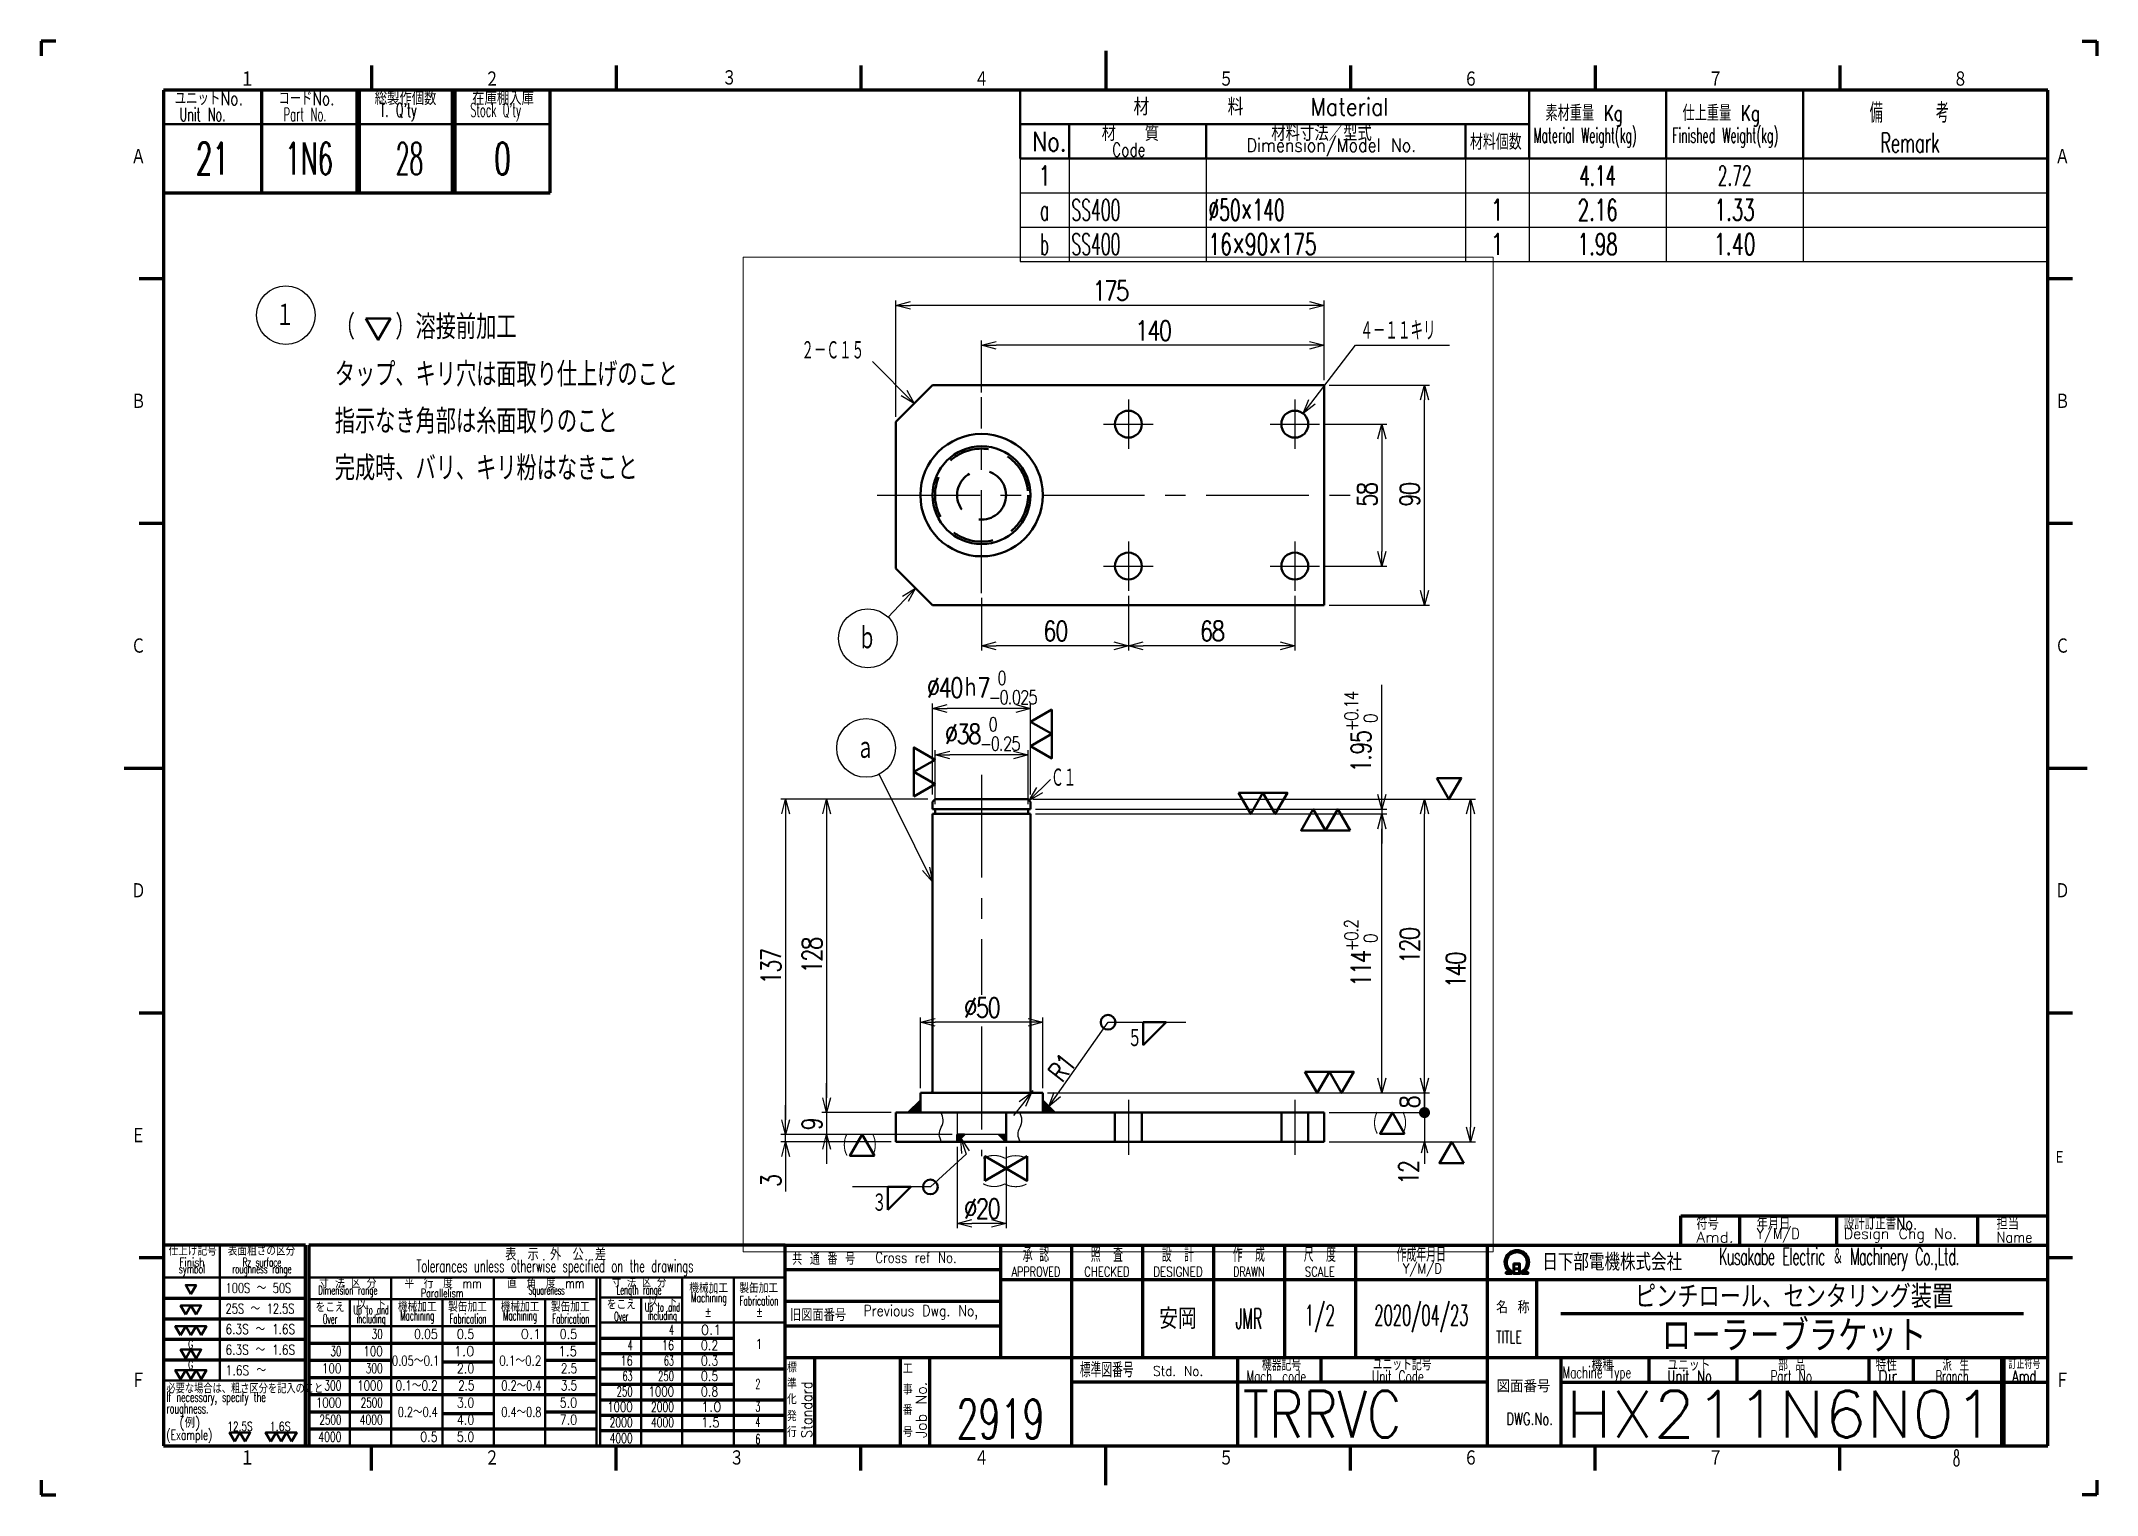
# Paper-space layout 'ICADSX Layout' of a CAD drawing. Header units: millimetres. Extents: x 0 to 420, y 0 to 297.
# The model-space entities are those that its viewports show. They can reach past a viewport. Long polylines and large blocks are cut down to what shows.
import ezdxf

# ---------------------------------------------------------------- set-up
doc = ezdxf.new("R2010")
doc.units = ezdxf.units.MM
doc.header["$LTSCALE"] = 0.330709
doc.linetypes.add('CENTER', pattern=[50.8, 31.75, -6.35, 6.35, -6.35])
doc.linetypes.add('DASHED', pattern=[19.05, 12.7, -6.35])
for name, color, linetype in [('NoLayerName_001', 7, 'Continuous'), ('NoLayerName_002', 7, 'Continuous'), ('NoLayerName_003', 7, 'Continuous')]:
    doc.layers.add(name, color=color, linetype=linetype)
doc.layers.add('VIEWPORTS', color=7, linetype='Continuous', plot=False)
doc.styles.get("Standard").update_dxf_attribs({"font": 'txt', "bigfont": 'extfont2'})
doc.dimstyles.get("Standard").update_dxf_attribs({"dimtxt": 2.5, "dimasz": 2.5, "dimexe": 1.25, "dimexo": 0.625, "dimtad": 1, "dimdec": 3, "dimzin": 0, "dimdsep": 46, "dimtxsty": 'Standard', "dimcen": 2.5, "dimadec": 0, "dimazin": 0, "dimtfac": 0.75, "dimtdec": 3, "dimtmove": 0, "dimatfit": 3, "dimfxl": 1, "dimarcsym": 0})

psp = doc.layouts.new('ICADSX Layout')

# ---------------------------------------------------------------- texts
at = {"layer": 'NoLayerName_001', "color": 2, "lineweight": 25, "ltscale": 0.5, "char_height": 2.75, "attachment_point": 7}
for s, insert in [('\\A1;\\W0.7710;ユニットNo.', (27.29, 283.92)), ('\\A1;\\W0.7584;コードNo.', (48.52, 283.92)), ('\\A1;\\W0.8333;総製作個数', (68.16, 283.92)), ('\\A1;\\W0.8333;在庫棚入庫', (88.08, 283.92)), ('\\A1;\\W0.6000;Unit No.', (28.29, 280.64)), ('\\A1;\\W0.5455;Part No.', (49.52, 280.64)), ("\\A1;\\W0.6000;T. Q'ty", (69.16, 280.64)), ("\\A1;\\W0.5263;Stock Q'ty", (87.69, 280.64))]:
    psp.add_mtext(s, dxfattribs=dict(at, insert=insert))
at = {"layer": 'NoLayerName_001', "color": 2, "lineweight": 50, "ltscale": 0.5}
for s, insert, char_height, attachment_point in [('\\A1;\\W0.8333;材\u3000\u3000\u3000\u3000\u3000料', (223.18, 281.82), 3.5, 7), ('\\A1;\\W0.8780;Material', (259.34, 281.82), 3.5, 7), ('\\A1;\\W0.7051;素材重量 Kg', (307.35, 279.63), 3.2, 7), ('\\A1;\\W0.7051;仕上重量 Kg', (335.35, 279.63), 3.2, 7), ('\\A1;\\W0.6081;備     考', (373.58, 280.33), 4, 7), ('\\A1;\\W0.8036;No.', (202.5, 274.5), 4, 7), ('\\A1;\\W0.8333;材\u3000\u3000質', (216.68, 276.59), 3.2, 7), ('\\A1;\\W0.8636;Dimension/Model No.', (246.26, 273.45), 2.75, 7), ('\\A1;\\W0.8333;材料寸法／型式', (251.33, 276.59), 3.2, 7), ('\\A1;\\W0.7500;材料個数', (291.92, 274.79), 3.2, 7), ('\\A1;\\W0.5361;Material Weight(kg)', (304.87, 275.25), 3, 7), ('\\A1;\\W0.5415;Finished Weight(kg)', (333.24, 275.25), 3, 7), ('\\A1;\\W0.6000;Remark', (375.77, 274.25), 4, 7), ('\\A1;\\W0.7500;Code', (218.82, 273.45), 2.75, 7), ('\\A1;\\W0.8333;符号', (338.17, 54.18), 2.5, 7), ('\\A1;\\W0.8750;Y/M/D', (350.49, 51.55), 2.2, 7), ('\\A1;\\W0.8333;年月日', (350.49, 54.18), 2.5, 7), ('\\A1;\\W0.7800;設計訂正書No.', (368.29, 54.18), 2.5, 7), ('\\A1;\\W0.8333;担当', (399.5, 54.18), 2.5, 7), ('\\A1;\\W0.8333;仕上げ記号', (30.97, 48.87), 1.75, 8), ('\\A1;\\W0.8333;表面粗さの区分', (45.03, 48.87), 1.75, 8), ('\\A1;\\W0.8333;表\u3000示\u3000外\u3000公\u3000差', (105.12, 47.88), 2.5, 8), ('\\A1;\\W0.5147;承 認', (203.25, 49.09), 3, 5), ('\\A1;\\W0.4773;照  査', (217.75, 49.09), 3, 5), ('\\A1;\\W0.4773;設  計', (232.25, 49.09), 3, 5), ('\\A1;\\W0.4773;作  成', (246.75, 49.09), 3, 5), ('\\A1;\\W0.4773;尺  度', (261.25, 49.09), 3, 5), ('\\A1;\\W0.5833;作成年月日', (276.94, 47.59), 3, 7), ('\\A1;\\W1.0500;Amd.', (338.17, 51.55), 2.2, 7), ('\\A1;\\W0.5647;\\T0.9000;Kusakabe Electric ＆ Machinery Co.,Ltd.', (342.76, 45.8), 3.5, 7), ('\\A1;\\W0.9671;Design Chg No.', (368.29, 51.55), 2.2, 7), ('\\A1;\\W0.8750;Name', (399.5, 51.55), 2.2, 7), ('\\A1;\\W0.6545;symbol', (30.82, 44.7), 1.75, 8), ('\\A1;\\W0.7714;Finish', (30.82, 46.67), 1.75, 8), ('\\A1;\\W0.6000;roughness range', (45.12, 44.7), 1.75, 8), ('\\A1;\\W0.6000;Rz surface', (45.12, 46.67), 1.75, 8), ('\\A1;\\W0.5909;Tolerances unless otherwise specified on the drawings', (104.97, 44.67), 2.5, 8), ('\\A1;\\W0.7051;共 通 番 号', (159.88, 48.25), 2.5, 5), ('\\A1;\\W0.7905;Cross ref No.', (178.74, 48.5), 2.2, 5), ('\\A1;\\W0.7200;APPROVED', (203.25, 45.59), 2, 5), ('\\A1;\\W0.7500;CHECKED', (217.75, 45.59), 2, 5), ('\\A1;\\W0.7826;DESIGNED', (232.25, 45.59), 2, 5), ('\\A1;\\W0.7031;DRAWN', (246.75, 45.59), 2, 5), ('\\A1;\\W0.7500;SCALE', (261.25, 45.59), 2, 5), ('\\A1;\\W0.8750;Y/M/D', (278.19, 44.59), 2, 7), ('\\A1;\\W0.8233;日下部電機株式会社', (306.72, 45.8), 3.5, 7), ('\\A1;\\W0.7340;100S ～ 50S', (37.69, 41.26), 2, 7), ('\\A1;\\W0.6037;Dimension range', (62.67, 40.36), 1.75, 8), ('\\A1;\\W0.7051;寸 法 区 分', (62.67, 42.21), 2, 8), ('\\A1;\\W0.7609;平\u3000行\u3000度\u3000mm', (82.11, 42.21), 2, 8), ('\\A1;\\W0.6849;Parallelism', (81.93, 40.36), 1.75, 8), ('\\A1;\\W0.7609;直\u3000角\u3000度\u3000mm', (103.11, 42.21), 2, 8), ('\\A1;\\W0.5500;Squareness', (103.26, 40.36), 1.75, 8), ('\\A1;\\W0.7051;寸 法 区 分', (122.17, 42.39), 1.9, 8), ('\\A1;\\W0.5000;Length range', (122.17, 40.31), 1.9, 8), ('\\A1;\\W0.8333;機械加工', (136.38, 41.24), 1.9, 8), ('\\A1;\\W0.8333;製缶加工', (146.61, 41.24), 1.9, 8), ('\\A1;\\W0.7353;25S ～ 12.5S', (37.69, 37.06), 2, 7), ('\\A1;\\W0.8333;をこえ', (59.04, 37.35), 1.9, 8), ('\\A1;\\W0.4500;Up to and', (67.42, 36.3), 1.8, 8), ('\\A1;\\W0.8333;以\u3000下', (67.44, 37.95), 1.9, 8), ('\\A1;\\W0.8333;機械加工', (76.85, 37.42), 1.9, 8), ('\\A1;\\W0.8333;製缶加工', (87.11, 37.42), 1.9, 8), ('\\A1;\\W0.8333;機械加工', (97.85, 37.42), 1.9, 8), ('\\A1;\\W0.8333;製缶加工', (108.11, 37.42), 1.9, 8), ('\\A1;\\W0.8333;をこえ', (118.54, 37.9), 1.9, 8), ('\\A1;\\W0.4500;Up to and', (126.92, 36.85), 1.8, 8), ('\\A1;\\W0.8333;以\u3000下', (126.94, 38.5), 1.9, 8), ('\\A1;\\W0.5870;Machining', (136.42, 38.72), 1.9, 8), ('\\A1;\\W0.8333;±', (136.27, 36.46), 1.9, 8), ('\\A1;\\W0.5690;Fabrication', (146.67, 38.72), 1.9, 8), ('\\A1;\\W0.8333;±', (146.77, 36.46), 1.9, 8), ('\\A1;\\W0.8333;旧図面番号', (153, 35.5), 2.5, 7), ('\\A1;\\W0.8407;Previous Dwg. No,', (168.01, 35.8), 2.2, 7), ('\\A1;\\W0.8824;名 称', (297.26, 37.07), 2.5, 7), ('\\A1;\\W0.7867;6.3S ～ 1.6S', (37.69, 32.86), 2, 7), ('\\A1;\\W0.4500;Over', (59.04, 34.92), 2, 8), ('\\A1;\\W0.5651;including', (67.44, 34.48), 1.8, 8), ('\\A1;\\W0.6545;30', (69.8, 31.85), 2, 9), ('\\A1;\\W0.5283;Machining', (76.85, 34.99), 2, 8), ('\\A1;\\W0.8000;0.05', (81.02, 31.85), 2, 9), ('\\A1;\\W0.5121;Fabrication', (87.22, 34.99), 2, 8), ('\\A1;\\W0.8308;0.5', (88.51, 31.85), 2, 9), ('\\A1;\\W0.5283;Machining', (97.85, 34.99), 2, 8), ('\\A1;\\W0.9818;0.1', (102.19, 31.85), 2, 9), ('\\A1;\\W0.5121;Fabrication', (108.22, 34.99), 2, 8), ('\\A1;\\W0.8308;0.5', (109.51, 31.85), 2, 9), ('\\A1;\\W0.4500;Over', (118.54, 35.57), 1.8, 8), ('\\A1;\\W0.5651;including', (126.94, 35.13), 1.8, 8), ('\\A1;\\W0.6000;4', (129.3, 32.73), 2, 9), ('\\A1;\\W0.9818;0.1', (134.79, 32.73), 2, 7), ('\\A1;\\W0.6000;G', (31.04, 29.89), 1.8, 9), ('\\A1;\\W0.7867;6.3S ～ 1.6S', (37.69, 28.66), 2, 7), ('\\A1;\\W0.6545;30', (61.35, 28.35), 2, 9), ('\\A1;\\W0.7714;100', (69.8, 28.35), 2, 9), ('\\A1;\\W0.9818;1.0', (88.51, 28.35), 2, 9), ('\\A1;\\W0.9000;1.5', (109.51, 28.35), 2, 9), ('\\A1;\\W0.6000;4', (120.85, 29.58), 2, 9), ('\\A1;\\W0.7200;16', (129.3, 29.58), 2, 9), ('\\A1;\\W0.8308;0.2', (134.79, 29.58), 2, 7), ('\\A1;\\W0.9000;1', (145.92, 29.81), 2, 7), ('\\A1;\\W0.6429;TITLE', (297.26, 30.99), 2.5, 7), ('\\A1;\\W0.6000;G', (31.04, 25.69), 1.8, 9), ('\\A1;\\W0.8065;1.6S ～ ', (37.69, 24.46), 2, 7), ('\\A1;\\W0.7714;100', (61.35, 24.85), 2, 9), ('\\A1;\\W0.6750;300', (69.8, 24.85), 2, 9), ('\\A1;\\W0.7459;0.05～0.1', (81.36, 26.42), 2, 9), ('\\A1;\\W0.8308;2.0', (88.51, 24.85), 2, 9), ('\\A1;\\W0.7692;0.1～0.2', (102.19, 26.42), 2, 9), ('\\A1;\\W0.7714;2.5', (109.51, 24.85), 2, 9), ('\\A1;\\W0.7200;16', (120.85, 26.43), 2, 9), ('\\A1;\\W0.6000;63', (120.85, 23.28), 2, 9), ('\\A1;\\W0.6353;250', (129.3, 23.28), 2, 9), ('\\A1;\\W0.6000;63', (129.3, 26.43), 2, 9), ('\\A1;\\W0.8308;0.3', (134.79, 26.43), 2, 7), ('\\A1;\\W0.8308;0.5', (134.79, 23.28), 2, 7), ('\\A1;\\W0.8333;標', (152.39, 25.01), 2, 7), ('\\A1;\\W0.8333;工', (176.06, 24.81), 2, 7), ('\\A1;\\W0.6667;標準図番号', (212.21, 24.02), 3, 7), ('\\A1;\\W0.9000;Std. No.', (227.18, 24.32), 2, 7), ('\\A1;\\W0.6429;Mach. code', (246.24, 23.01), 2.4, 7), ('\\A1;\\W0.6667;機器記号', (249.42, 25.34), 2.5, 7), ('\\A1;\\W0.6480;Unit Code', (271.9, 23.01), 2.4, 7), ('\\A1;\\W0.6667;ユニット記号', (272.06, 25.43), 2.5, 7), ('\\A1;\\W0.6353;Machine Type', (310.83, 23.03), 2.4, 7), ('\\A1;\\W0.8333;機種', (316.76, 25.34), 2.4, 7), ('\\A1;\\W0.8333;ユニット', (332.24, 25.34), 2.4, 7), ('\\A1;\\W0.7200;Unit No.', (332.25, 23.03), 2.4, 7), ('\\A1;\\W0.6545;Part No.', (353.3, 23.03), 2.4, 7), ('\\A1;\\W0.7353;部 品', (354.93, 25.34), 2.4, 7), ('\\A1;\\W0.8333;特性', (374.77, 25.34), 2.4, 7), ('\\A1;\\W0.9000;Dir.', (375.3, 23.03), 2.4, 7), ('\\A1;\\W0.6000;Branch', (387.07, 23.03), 2.4, 7), ('\\A1;\\W0.7353;派 生', (388.43, 25.34), 2.4, 7), ('\\A1;\\W0.5833;訂正符号', (401.94, 25.74), 2, 7), ('\\A1;\\W0.7200;Amd.', (402.67, 23.03), 2.4, 7), ('\\A1;\\W0.7083;必要な場合は、粗さ区分を記入のこと', (25.61, 20.72), 1.9, 7), ('\\A1;\\W0.5851;If necessary, specify the', (25.61, 18.32), 2, 7), ('\\A1;\\W0.6750;300', (61.35, 21.35), 2, 9), ('\\A1;\\W0.7579;1000', (69.8, 21.35), 2, 9), ('\\A1;\\W0.7692;0.1～0.2', (81.02, 21.35), 2, 9), ('\\A1;\\W0.7714;2.5', (88.51, 21.35), 2, 9), ('\\A1;\\W0.7229;0.2～0.4', (102.19, 21.35), 2, 9), ('\\A1;\\W0.7714;3.5', (109.51, 21.35), 2, 9), ('\\A1;\\W0.6353;250', (120.85, 20.13), 2, 9), ('\\A1;\\W0.7579;1000', (129.3, 20.13), 2, 9), ('\\A1;\\W0.8308;0.8', (134.79, 20.13), 2, 7), ('\\A1;\\W0.6000;2', (145.92, 21.65), 2, 7), ('\\A1;\\W0.8333;準', (152.39, 21.69), 2, 7), ('\\A1;\\W0.8333;事', (176.06, 20.51), 2, 7), ('\\A1;図面番号', (297.36, 20.95), 2.5, 7), ('\\A1;\\W0.5893;roughness.', (25.61, 15.99), 2, 7), ('\\A1;\\W0.7579;1000', (61.35, 17.85), 2, 9), ('\\A1;\\W0.6545;2500', (69.8, 17.85), 2, 9), ('\\A1;\\W0.7229;0.2～0.4', (81.02, 15.93), 2, 9), ('\\A1;\\W0.8308;3.0', (88.51, 17.85), 2, 9), ('\\A1;\\W0.7229;0.4～0.8', (102.19, 15.93), 2, 9), ('\\A1;\\W0.8308;5.0', (109.51, 17.85), 2, 9), ('\\A1;\\W0.7579;1000', (120.85, 16.98), 2, 9), ('\\A1;\\W0.6857;2000', (129.3, 16.98), 2, 9), ('\\A1;\\W0.9818;1.0', (134.79, 16.98), 2, 7), ('\\A1;\\W0.6000;3', (145.92, 17.04), 2, 7), ('\\A1;\\W0.8333;化', (152.39, 18.53), 2, 7), ('\\A1;\\W0.8333;発', (152.39, 15.05), 2, 7), ('\\A1;\\W0.8333;番', (176.06, 16.34), 2, 7), ('\\A1;\\W0.6894;(Example)', (25.61, 10.6), 2, 7), ('\\A1;\\W0.9474;(例)', (28.2, 13.08), 2, 7), ('\\A1;\\W0.7500;12.5S', (38.03, 13.1), 1.8, 7), ('\\A1;\\W0.8000;1.6S', (46.68, 13.1), 1.8, 7), ('\\A1;\\W0.6857;4000', (61.35, 10.85), 2, 9), ('\\A1;\\W0.6545;2500', (61.35, 14.35), 2, 9), ('\\A1;\\W0.6857;4000', (69.8, 14.35), 2, 9), ('\\A1;\\W0.8308;0.5', (81.02, 10.85), 2, 9), ('\\A1;\\W0.8308;4.0', (88.51, 14.35), 2, 9), ('\\A1;\\W0.8308;5.0', (88.51, 10.85), 2, 9), ('\\A1;\\W0.8308;7.0', (109.51, 14.35), 2, 9), ('\\A1;\\W0.6857;2000', (120.85, 13.83), 2, 9), ('\\A1;\\W0.6857;4000', (129.3, 13.83), 2, 9), ('\\A1;\\W0.9000;1.5', (134.79, 13.83), 2, 7), ('\\A1;\\W0.6000;4', (145.92, 13.89), 2, 7), ('\\A1;\\W0.8333;行', (152.39, 11.82), 2, 7), ('\\A1;\\W0.8333;号', (176.06, 11.82), 2, 7), ('\\A1;\\W0.7000;DWG.No.', (304.11, 15.54), 2.5, 5), ('\\A1;\\W0.6857;4000', (120.85, 10.58), 2, 9), ('\\A1;\\W0.6000;6', (145.92, 10.39), 2, 7)]:
    psp.add_mtext(s, dxfattribs=dict(at, insert=insert, char_height=char_height, attachment_point=attachment_point))
at = {"layer": 'NoLayerName_001', "color": 2, "lineweight": 50, "ltscale": 0.5, "char_height": 2.2, "attachment_point": 7, "rotation": 90}
for s, insert in [('\\A1;\\W0.8750;Standard', (157.52, 11.63)), ('\\A1;\\W0.9671;Job No.', (180.91, 11.63))]:
    psp.add_mtext(s, dxfattribs=dict(at, insert=insert))
at = {"layer": 'NoLayerName_002', "color": 2, "lineweight": 100, "ltscale": 0.5, "char_height": 5, "attachment_point": 7}
for s, insert in [('\\A1;\\W0.7500;（\u3000\u3000）溶接前加工', (60, 236)), ('\\A1;\\W0.7500;タップ、キリ穴は面取り仕上げのこと', (60, 226.4)), ('\\A1;\\W0.7500;指示なき角部は糸面取りのこと', (60, 216.8)), ('\\A1;\\W0.7500;完成時、バリ、キリ粉はなきこと', (60, 207.2))]:
    psp.add_mtext(s, dxfattribs=dict(at, insert=insert))
at = {"layer": 'NoLayerName_003', "color": 7, "lineweight": 100, "ltscale": 0.5}
for s, insert, char_height, attachment_point in [('\\A1;\\W0.8333;１', (40.6, 287.58), 3.3108, 7), ('\\A1;\\W0.8333;２', (90.6, 287.58), 3.3108, 7), ('\\A1;\\W0.8333;３', (140.6, 289.47), 3.3108, 5), ('\\A1;\\W0.8333;４', (190.6, 287.58), 3.3108, 7), ('\\A1;\\W0.8333;５', (240.6, 287.58), 3.3108, 7), ('\\A1;\\W0.8333;６', (290.6, 287.58), 3.3108, 7), ('\\A1;\\W0.8333;７', (340.6, 287.58), 3.3108, 7), ('\\A1;\\W0.8333;８', (390.6, 287.58), 3.3108, 7), ('\\A1;\\W0.8333;Ａ', (18.36, 271.74), 3.3108, 7), ('\\A1;\\W0.8333;Ａ', (411.44, 271.74), 3.3108, 7), ('\\A1;\\W0.8333;Ｂ', (18.36, 221.74), 3.3108, 7), ('\\A1;\\W0.8333;Ｂ', (411.44, 221.74), 3.3108, 7), ('\\A1;\\W0.8333;Ｃ', (18.36, 171.74), 3.3108, 7), ('\\A1;\\W0.8333;Ｃ', (411.44, 171.74), 3.3108, 7), ('\\A1;\\W0.8333;Ｄ', (18.36, 121.74), 3.3108, 7), ('\\A1;\\W0.8333;Ｄ', (411.44, 121.74), 3.3108, 7), ('\\A1;\\W0.8333;Ｅ', (18.36, 71.74), 3.3108, 7), ('\\A1;\\W0.8333;Ｅ', (411.15, 67.64), 2.6486, 7), ('\\A1;\\W0.8333;Ｆ', (18.36, 21.74), 3.3108, 7), ('\\A1;\\W0.8333;Ｆ', (411.44, 21.74), 3.3108, 7), ('\\A1;\\W0.8333;１', (40.6, 5.87), 3.3108, 7), ('\\A1;\\W0.8333;２', (90.6, 5.87), 3.3108, 7), ('\\A1;\\W0.8333;３', (140.6, 5.87), 3.3108, 7), ('\\A1;\\W0.8333;４', (190.6, 5.87), 3.3108, 7), ('\\A1;\\W0.8333;５', (240.6, 5.87), 3.3108, 7), ('\\A1;\\W0.8333;６', (290.6, 5.87), 3.3108, 7), ('\\A1;\\W0.8333;７', (340.6, 5.87), 3.3108, 7), ('\\A1;\\W0.5000;8', (390.6, 5.87), 3.3108, 7)]:
    psp.add_mtext(s, dxfattribs=dict(at, insert=insert, char_height=char_height, attachment_point=attachment_point))

msp = doc.modelspace()

# ---------------------------------------------------------------- texts
at = {"layer": 'NoLayerName_001', "color": 2, "lineweight": 50, "char_height": 8, "attachment_point": 4}
for insert in [(191.269, 7.3397), (-25.3881, -1.6603)]:
    msp.add_mtext('\\A1;\\W0.6667;\\T0.8750;（\u3000\u3000）', dxfattribs=dict(at, insert=insert))
at = {"layer": 'NoLayerName_001', "color": 2, "lineweight": 50, "char_height": 8, "attachment_point": 4, "rotation": 90.0000025}
for insert in [(40.5886, -22.51), (49.4634, -22.584)]:
    msp.add_mtext('\\A1;\\W0.6667;\\T0.8750;（\u3000\u3000）', dxfattribs=dict(at, insert=insert))

# ---------------------------------------------------------------- blocks, each defined once
blk = doc.blocks.new('SX_FinishSymbol_1')
at = {"color": 0, "linetype": 'ByBlock', "lineweight": -2}
blk.add_lwpolyline([(-0.5, 0.866), (0, 0), (0.5, 0.866)], close=True, dxfattribs=at)
blk = doc.blocks.new('JZB_0001')
at = {"layer": 'NoLayerName_001', "color": 21, "linetype": 'Continuous', "lineweight": 25}
for p, q in [((0, 7), (0, 0)), ((10, 7), (10, 0)), ((38, 7), (38, 0)), ((91, 7), (91, 0)), ((104, 7), (104, 0)), ((132, 7), (132, 0)), ((160, 7), (160, 0)), ((0, 0), (10, 0)), ((10, 0), (38, 0)), ((38, 0), (91, 0)), ((91, 0), (104, 0)), ((104, 0), (132, 0)), ((132, 0), (160, 0)), ((160, 0), (210, 0))]:
    blk.add_line(p, q, dxfattribs=at)
at = {"layer": 'NoLayerName_001', "color": 2, "lineweight": 50, "char_height": 4, "attachment_point": 5}
for s, insert in [('\\A1;\\W0.7500;1', (5, 3.5)), ('\\A1;\\W0.6250;4.14 ', (118, 3.5)), ('\\A1;\\W0.5769;2.72 ', (146, 3.5))]:
    blk.add_mtext(s, dxfattribs=dict(at, insert=insert))
blk = doc.blocks.new('JZB_0002')
at = {"layer": 'NoLayerName_001', "color": 21, "linetype": 'Continuous', "lineweight": 25}
for p, q in [((0, 7), (0, 0)), ((10, 7), (10, 0)), ((38, 7), (38, 0)), ((91, 7), (91, 0)), ((104, 7), (104, 0)), ((132, 7), (132, 0)), ((160, 7), (160, 0)), ((0, 0), (10, 0)), ((10, 0), (38, 0)), ((38, 0), (91, 0)), ((91, 0), (104, 0)), ((104, 0), (132, 0)), ((132, 0), (160, 0)), ((160, 0), (210, 0))]:
    blk.add_line(p, q, dxfattribs=at)
at = {"layer": 'NoLayerName_001', "color": 2, "lineweight": 50, "char_height": 4.36}
for s, insert, attachment_point in [('\\A1;\\W0.5000;a', (5, 3.5), 5), ('\\A1;\\W0.5357;SS400', (10.5, 3.5), 4), ('\\A1;\\W0.5859;%%c50×140', (38.5, 3.5), 4), ('\\A1;\\W0.7500;1', (97.5, 3.5), 5), ('\\A1;\\W0.6250;2.16 ', (118, 3.5), 5), ('\\A1;\\W0.6250;1.33 ', (146, 3.5), 5)]:
    blk.add_mtext(s, dxfattribs=dict(at, insert=insert, attachment_point=attachment_point))
blk = doc.blocks.new('JZB_0003')
at = {"layer": 'NoLayerName_001', "color": 21, "linetype": 'Continuous', "lineweight": 25}
for p, q in [((0, 7), (0, 0)), ((10, 7), (10, 0)), ((38, 7), (38, 0)), ((91, 7), (91, 0)), ((104, 7), (104, 0)), ((132, 7), (132, 0)), ((160, 7), (160, 0)), ((0, 0), (10, 0)), ((10, 0), (38, 0)), ((38, 0), (91, 0)), ((91, 0), (104, 0)), ((104, 0), (132, 0)), ((132, 0), (160, 0)), ((160, 0), (210, 0))]:
    blk.add_line(p, q, dxfattribs=at)
at = {"layer": 'NoLayerName_001', "color": 2, "lineweight": 50, "char_height": 4.36}
for s, insert, attachment_point in [('\\A1;\\W0.5000;b', (5, 3.5), 5), ('\\A1;\\W0.5357;SS400', (10.5, 3.5), 4), ('\\A1;\\W0.6420;16×90×175', (38.5, 3.5), 4), ('\\A1;\\W0.7500;1', (97.5, 3.5), 5), ('\\A1;\\W0.6250;1.98 ', (118, 3.5), 5), ('\\A1;\\W0.6522;1.40 ', (146, 3.5), 5)]:
    blk.add_mtext(s, dxfattribs=dict(at, insert=insert, attachment_point=attachment_point))
blk = doc.blocks.new('JZB_0004')
at = {"layer": 'NoLayerName_001', "color": 2, "lineweight": 50, "attachment_point": 5}
for s, insert, char_height in [('\\A1;\\W0.8333;ピンチロール、センタリング装置', (171.73, 29), 4.73), ('\\A1;\\W0.8333;安岡', (45.85, 24.5), 4.18), ('\\A1;\\W0.5000;JMR', (60.35, 24.5), 4.18), ('\\A1;\\W0.5625;1/2', (74.85, 24.5), 4.18), ('\\A1;\\W0.5263;2020/04/23', (95.6, 24.5), 4.18), ('\\A1;\\W0.8333;ローラーブラケット', (171.73, 21), 6.55)]:
    blk.add_mtext(s, dxfattribs=dict(at, insert=insert, char_height=char_height))
at = {"layer": 'NoLayerName_001', "color": 7, "lineweight": 50}
for s, insert, char_height, attachment_point in [('\\A1;\\W0.8203;TRRVC', (59.1, 5), 9.5, 4), ('\\A1;\\W1.0472;HX211N6N01', (125.1, 5), 9.5, 4), ('\\A1;\\W0.6545;2919', (9.6, 0), 8, 8)]:
    blk.add_mtext(s, dxfattribs=dict(at, insert=insert, char_height=char_height, attachment_point=attachment_point))
blk = doc.blocks.new('JZB_0005')
at = {"layer": 'NoLayerName_001', "color": 2, "lineweight": 50, "char_height": 6.55, "attachment_point": 5}
for s, insert in [('\\A1;\\W0.6000;21', (3.27, 3.27)), ('\\A1;\\W0.5625;1N6', (23.02, 3.27)), ('\\A1;\\W0.5000;28', (43.52, 3.27)), ('\\A1;\\W0.6000;0', (62.52, 3.27))]:
    blk.add_mtext(s, dxfattribs=dict(at, insert=insert))
blk = doc.blocks.new('DIM_0001')
at = {"layer": 'NoLayerName_001', "color": 3, "linetype": 'Continuous', "lineweight": 25}
blk.add_circle((6, 6), 6, dxfattribs=at)
at = {"layer": 'NoLayerName_001', "color": 2, "linetype": 'Continuous', "lineweight": 50, "width": 0.666667}
blk.add_text('１', height=5, dxfattribs=at).set_placement((4, 3.5))
blk = doc.blocks.new('SX_FinishSymbol_2')
at = {"color": 0, "linetype": 'ByBlock', "lineweight": -2}
for points in [[(-1, 0.866), (-0.5, 0), (0, 0.866)], [(0, 0.866), (0.5, 0), (1, 0.866)]]:
    blk.add_lwpolyline(points, close=True, dxfattribs=at)
blk = doc.blocks.new('_OPEN30')
at = {"color": 0, "linetype": 'ByBlock', "lineweight": -2}
for p, q in [((-1, 0.267949), (0, 0)), ((0, 0), (-1, -0.267949)), ((0, 0), (-1, 0))]:
    blk.add_line(p, q, dxfattribs=at)
blk = doc.blocks.new('*D25')
at = {"layer": 'Defpoints', "color": 0}
for p in [(55, 140), (175, 0), (234.79, 0)]:
    blk.add_point(p, dxfattribs=at)
at = {"layer": 'NoLayerName_001', "color": 0, "linetype": 'Continuous', "lineweight": 25}
for p, q in [((57, 140), (236.79, 140)), ((234.79, 134), (234.79, 6)), ((177, 0), (236.79, 0))]:
    blk.add_line(p, q, dxfattribs=at)
at = {"layer": 'NoLayerName_001', "color": 0, "lineweight": 25, "xscale": 6, "yscale": 6, "zscale": 6}
for p, rotation in [((234.79, 140), 90), ((234.79, 0), 270)]:
    blk.add_blockref('_OPEN30', p, dxfattribs=dict(at, rotation=rotation))
at = {"layer": 'NoLayerName_001', "color": 2, "lineweight": 50, "insert": (228.79, 70), "char_height": 8, "attachment_point": 5, "rotation": 90}
blk.add_mtext('\\W0.8000;\\T0.8750;140', dxfattribs=at)
blk = doc.blocks.new('_DOT')
at = {"color": 0, "linetype": 'ByBlock', "lineweight": -2}
blk.add_line((-0.5, 0), (-1, 0), dxfattribs=at)
at = {"color": 0, "linetype": 'ByBlock', "lineweight": -2, "const_width": 0.5}
blk.add_lwpolyline([(-0.25, 0, 1), (0.25, 0, 1)], format="xyb", close=True, dxfattribs=at)
blk = doc.blocks.new('*D27')
at = {"layer": 'Defpoints', "color": 0}
for p in [(60, 20), (175, 12), (215.98, 12)]:
    blk.add_point(p, dxfattribs=at)
at = {"layer": 'NoLayerName_001', "color": 0, "linetype": 'Continuous', "lineweight": 25}
for p, q in [((215.98, 24.5), (215.98, 29)), ((62, 20), (217.98, 20)), ((215.98, 20), (215.98, 12)), ((177, 12), (217.98, 12)), ((215.98, 7.5), (215.98, 3))]:
    blk.add_line(p, q, dxfattribs=at)
at = {"layer": 'NoLayerName_001', "color": 0, "lineweight": 25, "xscale": 4.5, "yscale": 4.5, "zscale": 4.5}
for name, p, rotation in [('_OPEN30', (215.98, 20), 270), ('_DOT', (215.98, 12), 90)]:
    blk.add_blockref(name, p, dxfattribs=dict(at, rotation=rotation))
at = {"layer": 'NoLayerName_001', "color": 2, "lineweight": 50, "insert": (209.98, 16), "char_height": 8, "attachment_point": 5, "rotation": 90}
blk.add_mtext('\\W0.8000;\\T0.8750;8', dxfattribs=at)
blk = doc.blocks.new('*D28')
at = {"layer": 'Defpoints', "color": 0}
for p in [(175, 12), (175, 0), (215.98, 0)]:
    blk.add_point(p, dxfattribs=at)
at = {"layer": 'NoLayerName_001', "color": 0, "linetype": 'Continuous', "lineweight": 25}
for p, q in [((215.98, 16.5), (215.98, 21)), ((177, 12), (217.98, 12)), ((215.98, 12), (215.98, 0)), ((177, 0), (217.98, 0)), ((215.98, -4.5), (215.98, -9))]:
    blk.add_line(p, q, dxfattribs=at)
at = {"layer": 'NoLayerName_001', "color": 0, "lineweight": 25, "xscale": 4.5, "yscale": 4.5, "zscale": 4.5}
for name, p, rotation in [('_DOT', (215.98, 12), 270), ('_OPEN30', (215.98, 0), 90)]:
    blk.add_blockref(name, p, dxfattribs=dict(at, rotation=rotation))
at = {"layer": 'NoLayerName_001', "color": 2, "lineweight": 50, "insert": (209.54, -12.78), "char_height": 8, "attachment_point": 5, "rotation": 90}
blk.add_mtext('\\W0.8000;\\T0.8750;12', dxfattribs=at)
blk = doc.blocks.new('*D30')
at = {"layer": 'Defpoints', "color": 0}
for p in [(10, 48.89), (10, 20), (60, 20)]:
    blk.add_point(p, dxfattribs=at)
at = {"layer": 'NoLayerName_001', "color": 0, "linetype": 'Continuous', "lineweight": 25}
for p, q in [((10, 22), (10, 50.89)), ((60, 22), (60, 50.89)), ((54, 48.89), (16, 48.89))]:
    blk.add_line(p, q, dxfattribs=at)
at = {"layer": 'NoLayerName_001', "color": 0, "lineweight": 25, "xscale": 6, "yscale": 6, "zscale": 6}
for p, rotation in [((10, 48.89), 180), ((60, 48.89), 360)]:
    blk.add_blockref('_OPEN30', p, dxfattribs=dict(at, rotation=rotation))
at = {"layer": 'NoLayerName_001', "color": 2, "lineweight": 50, "insert": (35, 54.89), "char_height": 8, "attachment_point": 5}
blk.add_mtext('\\W0.8000;\\T0.8750;%%c50', dxfattribs=at)
blk = doc.blocks.new('*D31')
at = {"layer": 'Defpoints', "color": 0}
for p in [(16, 158.13), (16, 135.95), (54, 135.95)]:
    blk.add_point(p, dxfattribs=at)
at = {"layer": 'NoLayerName_001', "color": 0, "linetype": 'Continuous', "lineweight": 25}
for p, q in [((16, 137.95), (16, 160.13)), ((54, 137.95), (54, 160.13)), ((48, 158.13), (22, 158.13))]:
    blk.add_line(p, q, dxfattribs=at)
at = {"layer": 'NoLayerName_001', "color": 0, "lineweight": 25, "xscale": 6, "yscale": 6, "zscale": 6, "rotation": 180}
blk.add_blockref('_OPEN30', (16, 158.13), dxfattribs=at)
at = {"layer": 'NoLayerName_001', "color": 0, "lineweight": 25, "xscale": 6, "yscale": 6, "zscale": 6}
blk.add_blockref('_OPEN30', (54, 158.13), dxfattribs=at)
at = {"layer": 'NoLayerName_001', "color": 2, "lineweight": 50, "insert": (35.19, 166.66), "char_height": 8, "attachment_point": 5}
blk.add_mtext('\\A1;\\W0.8000;\\T0.8750;%%c38{\\H5.600000;\\S 0^ -0.25;}', dxfattribs=at)
blk = doc.blocks.new('*D32')
at = {"layer": 'Defpoints', "color": 0}
for p in [(15, 177.08), (15, 140), (55, 140)]:
    blk.add_point(p, dxfattribs=at)
at = {"layer": 'NoLayerName_001', "color": 0, "linetype": 'Continuous', "lineweight": 25}
for p, q in [((15, 142), (15, 179.08)), ((49, 177.08), (21, 177.08)), ((55, 142), (55, 179.08))]:
    blk.add_line(p, q, dxfattribs=at)
at = {"layer": 'NoLayerName_001', "color": 0, "lineweight": 25, "xscale": 6, "yscale": 6, "zscale": 6, "rotation": 180}
blk.add_blockref('_OPEN30', (15, 177.08), dxfattribs=at)
at = {"layer": 'NoLayerName_001', "color": 0, "lineweight": 25, "xscale": 6, "yscale": 6, "zscale": 6}
blk.add_blockref('_OPEN30', (55, 177.08), dxfattribs=at)
at = {"layer": 'NoLayerName_001', "color": 2, "lineweight": 50, "insert": (35, 185.62), "char_height": 8, "attachment_point": 5}
blk.add_mtext('\\A1;\\W0.8000;\\T0.8750;%%c40ｈ7{{\\H0.70x;\\A1;\\S 0^ -0.025;}}', dxfattribs=at)
blk = doc.blocks.new('*D33')
at = {"layer": 'Defpoints', "color": 0}
for p in [(25, 0), (45, 0), (25, -33.27)]:
    blk.add_point(p, dxfattribs=at)
at = {"layer": 'NoLayerName_001', "color": 0, "linetype": 'Continuous', "lineweight": 25}
for p, q in [((25, -2), (25, -35.27)), ((45, -2), (45, -35.27)), ((39, -33.27), (31, -33.27))]:
    blk.add_line(p, q, dxfattribs=at)
at = {"layer": 'NoLayerName_001', "color": 0, "lineweight": 25, "xscale": 6, "yscale": 6, "zscale": 6, "rotation": 180}
blk.add_blockref('_OPEN30', (25, -33.27), dxfattribs=at)
at = {"layer": 'NoLayerName_001', "color": 0, "lineweight": 25, "xscale": 6, "yscale": 6, "zscale": 6}
blk.add_blockref('_OPEN30', (45, -33.27), dxfattribs=at)
at = {"layer": 'NoLayerName_001', "color": 2, "lineweight": 50, "insert": (35, -27.27), "char_height": 8, "attachment_point": 5}
blk.add_mtext('\\W0.8000;\\T0.8750;%%c20', dxfattribs=at)
blk = doc.blocks.new('*D34')
at = {"layer": 'Defpoints', "color": 0}
for p in [(15, 140), (-45.06, 3), (25, 3)]:
    blk.add_point(p, dxfattribs=at)
at = {"layer": 'NoLayerName_001', "color": 0, "linetype": 'Continuous', "lineweight": 25}
for p, q in [((13, 140), (-47.06, 140)), ((-45.06, 134), (-45.06, 9)), ((23, 3), (-47.06, 3))]:
    blk.add_line(p, q, dxfattribs=at)
at = {"layer": 'NoLayerName_001', "color": 0, "lineweight": 25, "xscale": 6, "yscale": 6, "zscale": 6}
for p, rotation in [((-45.06, 140), 90.00000000000001), ((-45.06, 3), 270)]:
    blk.add_blockref('_OPEN30', p, dxfattribs=dict(at, rotation=rotation))
at = {"layer": 'NoLayerName_001', "color": 2, "lineweight": 50, "insert": (-51.06, 71.5), "char_height": 8, "attachment_point": 5, "rotation": 90}
blk.add_mtext('\\W0.8000;\\T0.8750;137', dxfattribs=at)
blk = doc.blocks.new('*D35')
at = {"layer": 'Defpoints', "color": 0}
for p in [(15, 140), (-28.3, 12), (0, 12)]:
    blk.add_point(p, dxfattribs=at)
at = {"layer": 'NoLayerName_001', "color": 0, "linetype": 'Continuous', "lineweight": 25}
for p, q in [((13, 140), (-30.3, 140)), ((-28.3, 134), (-28.3, 18)), ((-2, 12), (-30.3, 12))]:
    blk.add_line(p, q, dxfattribs=at)
at = {"layer": 'NoLayerName_001', "color": 0, "lineweight": 25, "xscale": 6, "yscale": 6, "zscale": 6}
for p, rotation in [((-28.3, 140), 90.00000000000001), ((-28.3, 12), 270)]:
    blk.add_blockref('_OPEN30', p, dxfattribs=dict(at, rotation=rotation))
at = {"layer": 'NoLayerName_001', "color": 2, "lineweight": 50, "insert": (-34.3, 76), "char_height": 8, "attachment_point": 5, "rotation": 90}
blk.add_mtext('\\W0.8000;\\T0.8750;128', dxfattribs=at)
blk = doc.blocks.new('DIM_0006')
at = {"color": 3, "linetype": 'Continuous', "lineweight": 25}
blk.add_line((0, 0), (8.63, 8.63), dxfattribs=at)
blk.add_lwpolyline([(5.38, 3.11), (0, 0), (3.11, 5.38)], dxfattribs=at)
at = {"color": 2, "linetype": 'Continuous', "lineweight": 50, "width": 0.583333}
blk.add_text('Ｃ１', height=8, dxfattribs=at).set_placement((8.93, 5.26))
blk = doc.blocks.new('*D38')
at = {"layer": 'Defpoints', "color": 0}
for p in [(55.38, 20.21), (56, 21)]:
    blk.add_point(p, dxfattribs=at)
at = {"layer": 'NoLayerName_001', "color": 0, "linetype": 'Continuous', "lineweight": 25}
for p, q in [((56, 21), (55.38, 20.21)), ((51.68, 15.49), (47.98, 10.77))]:
    blk.add_line(p, q, dxfattribs=at)
at = {"layer": 'NoLayerName_001', "color": 0, "lineweight": 25, "xscale": 6, "yscale": 6, "zscale": 6, "rotation": 51.91609012017481}
blk.add_blockref('_OPEN30', (55.38, 20.21), dxfattribs=at)
at = {"layer": 'NoLayerName_001', "color": 2, "lineweight": 50, "insert": (67.68, 30.19), "char_height": 8, "attachment_point": 5, "rotation": 51.91609}
blk.add_mtext('\\W0.8000;\\T0.8750;R1', dxfattribs=at)
blk = doc.blocks.new('_NONE')
blk = doc.blocks.new('*D39')
at = {"layer": 'Defpoints', "color": 0}
for p in [(0, 12), (-28.3, 3), (25, 3)]:
    blk.add_point(p, dxfattribs=at)
at = {"layer": 'NoLayerName_001', "color": 0, "linetype": 'Continuous', "lineweight": 25}
for p, q in [((-28.3, 18), (-28.3, 24)), ((-2, 12), (-30.3, 12)), ((-28.3, 12), (-28.3, 3)), ((23, 3), (-30.3, 3)), ((-28.3, -3), (-28.3, -9))]:
    blk.add_line(p, q, dxfattribs=at)
at = {"layer": 'NoLayerName_001', "color": 0, "lineweight": 25, "xscale": 6, "yscale": 6, "zscale": 6}
for p, rotation in [((-28.3, 12), 270), ((-28.3, 3), 90)]:
    blk.add_blockref('_OPEN30', p, dxfattribs=dict(at, rotation=rotation))
at = {"layer": 'NoLayerName_001', "color": 2, "lineweight": 50, "insert": (-34.3, 7.07), "char_height": 8, "attachment_point": 5, "rotation": 90}
blk.add_mtext('\\W0.8000;\\T0.8750;9', dxfattribs=at)
blk = doc.blocks.new('*D40')
at = {"layer": 'Defpoints', "color": 0}
for p in [(-45.06, 3), (0, 0), (25, 3)]:
    blk.add_point(p, dxfattribs=at)
at = {"layer": 'NoLayerName_001', "color": 0, "linetype": 'Continuous', "lineweight": 25}
for p, q in [((-45.06, 9), (-45.06, 15)), ((23, 3), (-47.06, 3)), ((-2, 0), (-47.06, 0)), ((-45.06, 0), (-45.06, 3)), ((-45.06, 0), (-45.06, -20.27)), ((-45.06, -6), (-45.06, -12))]:
    blk.add_line(p, q, dxfattribs=at)
at = {"layer": 'NoLayerName_001', "color": 0, "lineweight": 25, "xscale": 6, "yscale": 6, "zscale": 6}
for p, rotation in [((-45.06, 3), 270), ((-45.06, 0), 90)]:
    blk.add_blockref('_OPEN30', p, dxfattribs=dict(at, rotation=rotation))
at = {"layer": 'NoLayerName_001', "color": 2, "lineweight": 50, "insert": (-51.06, -16.13), "char_height": 8, "attachment_point": 5, "rotation": 90}
blk.add_mtext('\\W0.8000;\\T0.8750;3', dxfattribs=at)
blk = doc.blocks.new('*D41')
at = {"layer": 'Defpoints', "color": 0}
for p in [(55, 134), (198.55, 134), (60, 20)]:
    blk.add_point(p, dxfattribs=at)
at = {"layer": 'NoLayerName_001', "color": 0, "linetype": 'Continuous', "lineweight": 25}
for p, q in [((57, 134), (200.55, 134)), ((198.55, 26), (198.55, 128)), ((62, 20), (200.55, 20))]:
    blk.add_line(p, q, dxfattribs=at)
at = {"layer": 'NoLayerName_001', "color": 0, "lineweight": 25, "xscale": 6, "yscale": 6, "zscale": 6}
for p, rotation in [((198.55, 134), 90), ((198.55, 20), 270)]:
    blk.add_blockref('_OPEN30', p, dxfattribs=dict(at, rotation=rotation))
at = {"layer": 'NoLayerName_001', "color": 2, "lineweight": 50, "insert": (190.02, 77), "char_height": 8, "attachment_point": 5, "rotation": 90}
blk.add_mtext('\\A1;\\W0.8000;\\T0.8750;114{\\H5.600000;\\S+0.2^  0;}', dxfattribs=at)
blk = doc.blocks.new('*D42')
at = {"layer": 'Defpoints', "color": 0}
for p in [(54, 140), (215.98, 140), (60, 20)]:
    blk.add_point(p, dxfattribs=at)
at = {"layer": 'NoLayerName_001', "color": 0, "linetype": 'Continuous', "lineweight": 25}
for p, q in [((56, 140), (217.98, 140)), ((215.98, 26), (215.98, 134)), ((62, 20), (217.98, 20))]:
    blk.add_line(p, q, dxfattribs=at)
at = {"layer": 'NoLayerName_001', "color": 0, "lineweight": 25, "xscale": 6, "yscale": 6, "zscale": 6}
for p, rotation in [((215.98, 140), 90), ((215.98, 20), 270)]:
    blk.add_blockref('_OPEN30', p, dxfattribs=dict(at, rotation=rotation))
at = {"layer": 'NoLayerName_001', "color": 2, "lineweight": 50, "insert": (209.98, 80), "char_height": 8, "attachment_point": 5, "rotation": 90}
blk.add_mtext('\\W0.8000;\\T0.8750;120', dxfattribs=at)
blk = doc.blocks.new('*D43')
at = {"layer": 'Defpoints', "color": 0}
for p in [(55, 135.95), (55, 134), (198.55, 134)]:
    blk.add_point(p, dxfattribs=at)
at = {"layer": 'NoLayerName_001', "color": 0, "linetype": 'Continuous', "lineweight": 25}
for p, q in [((198.55, 135.95), (198.55, 186.81)), ((198.55, 141.95), (198.55, 147.95)), ((57, 135.95), (200.55, 135.95)), ((198.55, 135.95), (198.55, 134)), ((57, 134), (200.55, 134)), ((198.55, 128), (198.55, 122))]:
    blk.add_line(p, q, dxfattribs=at)
at = {"layer": 'NoLayerName_001', "color": 0, "lineweight": 25, "xscale": 6, "yscale": 6, "zscale": 6}
for p, rotation in [((198.55, 135.95), 270), ((198.55, 134), 90)]:
    blk.add_blockref('_OPEN30', p, dxfattribs=dict(at, rotation=rotation))
at = {"layer": 'NoLayerName_001', "color": 2, "lineweight": 50, "insert": (190.02, 167.38), "char_height": 8, "attachment_point": 5, "rotation": 90}
blk.add_mtext('\\A1;\\W0.8000;\\T0.8750;1.95{\\H5.600000;\\S+0.14^  0;}', dxfattribs=at)
blk = doc.blocks.new('JZB_0006')
at = {"layer": 'NoLayerName_001', "color": 7, "linetype": 'Continuous', "lineweight": 50}
for p, q in [((5, 139), (6, 140)), ((5, 139), (5, 135.95)), ((45, 135.95), (5, 135.95)), ((44, 140), (6, 140)), ((6, 135.95), (6, 134)), ((45, 139), (44, 140)), ((44, 134), (44, 135.95)), ((45, 139), (45, 135.95)), ((45, 134), (5, 134)), ((5, 134), (5, 21)), ((45, 21), (45, 134)), ((50, 20), (0, 20)), ((0, 20), (0, 12)), ((50, 12), (50, 20)), ((35, 0), (35, 12))]:
    blk.add_line(p, q, dxfattribs=at)
at = {"layer": 'NoLayerName_001', "color": 7, "linetype": 'Continuous', "lineweight": 25}
for p, q in [((15, 12), (15, 0)), ((35, 3), (15, 3))]:
    blk.add_line(p, q, dxfattribs=at)
at = {"layer": 'NoLayerName_001', "color": 7, "linetype": 'Continuous', "lineweight": 50}
for centre, start, end in [((4, 21), 270, 0), ((46, 21), 180, 270)]:
    blk.add_arc(centre, 1, start, end, dxfattribs=at)
blk = doc.blocks.new('JZB_0007')
at = {"layer": 'NoLayerName_001', "color": 7, "linetype": 'Continuous', "lineweight": 50}
for p, q in [((0, 0), (0, 12)), ((0, 12), (175, 12)), ((175, 0), (175, 12)), ((0, 0), (175, 0))]:
    blk.add_line(p, q, dxfattribs=at)
at = {"layer": 'NoLayerName_001', "color": 3, "linetype": 'Continuous', "lineweight": 25, "start_tangent": (-0.258819, 0.965926), "end_tangent": (-0.258819, 0.965926)}
blk.add_spline([(18.53, 0), (17.73, 3), (18.53, 6), (19.34, 9), (18.53, 12)], degree=3, dxfattribs=at)
blk = doc.blocks.new('JZB_0008')
at = {"layer": 'NoLayerName_001', "color": 3, "linetype": 'DASHED', "lineweight": 50}
for p, q in [((0, 17.2), (0, 5.2)), ((11, 5.2), (11, 17.2))]:
    blk.add_line(p, q, dxfattribs=at)
at = {"layer": 'NoLayerName_001', "color": 4, "linetype": 'CENTER', "lineweight": 25}
blk.add_line((5.5, 22.4), (5.5, 0), dxfattribs=at)
blk = doc.blocks.new('JZB_0009')
at = {"layer": 'NoLayerName_001', "color": 3, "linetype": 'DASHED', "lineweight": 50}
for p, q in [((0, 17.2), (0, 5.2)), ((11, 5.2), (11, 17.2))]:
    blk.add_line(p, q, dxfattribs=at)
at = {"layer": 'NoLayerName_001', "color": 4, "linetype": 'CENTER', "lineweight": 25}
blk.add_line((5.5, 22.4), (5.5, 0), dxfattribs=at)
blk = doc.blocks.new('DIM_0002')
at = {"color": 2, "linetype": 'Continuous', "lineweight": 50}
for p, q in [((14.4, 10.5), (14.4, 1.2)), ((23.77, 10.5), (14.4, 10.5)), ((14.4, 1.2), (23.77, 10.5))]:
    blk.add_line(p, q, dxfattribs=at)
at = {"color": 3, "linetype": 'Continuous', "lineweight": 25}
for points in [[(44.2, 30.4), (46.45, 23.87), (31.77, 10.5), (0, 10.5)], [(44.63, 24.2), (44.2, 30.4), (47.67, 25.25)]]:
    blk.add_lwpolyline(points, dxfattribs=at)
at = {"color": 2, "linetype": 'Continuous', "lineweight": 50}
blk.add_circle((31.77, 10.5), 3, dxfattribs=at)
at = {"color": 2, "linetype": 'Continuous', "lineweight": 50, "width": 0.666667}
blk.add_text('３', height=8, dxfattribs=at).set_placement((8, 0))
blk = doc.blocks.new('DIM_0003')
at = {"color": 2, "linetype": 'Continuous', "lineweight": 50}
for p, q in [((38.59, 34.39), (38.59, 25.09)), ((47.96, 34.39), (38.59, 34.39)), ((38.59, 25.09), (47.96, 34.39))]:
    blk.add_line(p, q, dxfattribs=at)
at = {"color": 3, "linetype": 'Continuous', "lineweight": 25}
for points in [[(0, 0), (24.19, 34.39), (55.96, 34.39)], [(4.77, 3.98), (0, 0), (2.14, 5.83)]]:
    blk.add_lwpolyline(points, dxfattribs=at)
at = {"color": 2, "linetype": 'Continuous', "lineweight": 50}
blk.add_circle((24.19, 34.39), 3, dxfattribs=at)
at = {"color": 2, "linetype": 'Continuous', "lineweight": 50, "width": 0.666667}
blk.add_text('５', height=8, dxfattribs=at).set_placement((32.19, 23.89))
blk = doc.blocks.new('DIM_0004')
at = {"color": 3, "linetype": 'Continuous', "lineweight": 25}
for points in [[(39.21, 0), (17.34, 43.99)], [(37.98, 6.09), (39.21, 0), (35.1, 4.66)]]:
    blk.add_lwpolyline(points, dxfattribs=at)
blk.add_circle((12, 54.73), 12, dxfattribs=at)
at = {"color": 2, "linetype": 'Continuous', "lineweight": 50, "width": 0.666667}
blk.add_text('ａ', height=10, dxfattribs=at).set_placement((8, 49.73))
blk = doc.blocks.new('*D44')
at = {"layer": 'Defpoints', "color": 0}
for p in [(173.12, 293.28), (173.12, 235.28), (198.55, 235.28)]:
    blk.add_point(p, dxfattribs=at)
at = {"layer": 'NoLayerName_001', "color": 0, "linetype": 'Continuous', "lineweight": 25}
for p, q in [((175.12, 293.28), (200.55, 293.28)), ((198.55, 287.28), (198.55, 241.28)), ((175.12, 235.28), (200.55, 235.28))]:
    blk.add_line(p, q, dxfattribs=at)
at = {"layer": 'NoLayerName_001', "color": 0, "lineweight": 25, "xscale": 6, "yscale": 6, "zscale": 6}
for p, rotation in [((198.55, 293.28), 90), ((198.55, 235.28), 270)]:
    blk.add_blockref('_OPEN30', p, dxfattribs=dict(at, rotation=rotation))
at = {"layer": 'NoLayerName_001', "color": 2, "lineweight": 50, "insert": (192.55, 264.28), "char_height": 8, "attachment_point": 5, "rotation": 90}
blk.add_mtext('\\W0.8000;\\T0.8750;58', dxfattribs=at)
blk = doc.blocks.new('*D45')
at = {"layer": 'Defpoints', "color": 0}
for p in [(175, 309.28), (215.98, 309.28), (175, 219.28)]:
    blk.add_point(p, dxfattribs=at)
at = {"layer": 'NoLayerName_001', "color": 0, "linetype": 'Continuous', "lineweight": 25}
for p, q in [((177, 309.28), (217.98, 309.28)), ((215.98, 225.28), (215.98, 303.28)), ((177, 219.28), (217.98, 219.28))]:
    blk.add_line(p, q, dxfattribs=at)
at = {"layer": 'NoLayerName_001', "color": 0, "lineweight": 25, "xscale": 6, "yscale": 6, "zscale": 6}
for p, rotation in [((215.98, 309.28), 90), ((215.98, 219.28), 270)]:
    blk.add_blockref('_OPEN30', p, dxfattribs=dict(at, rotation=rotation))
at = {"layer": 'NoLayerName_001', "color": 2, "lineweight": 50, "insert": (209.98, 264.28), "char_height": 8, "attachment_point": 5, "rotation": 90}
blk.add_mtext('\\W0.8000;\\T0.8750;90', dxfattribs=at)
blk = doc.blocks.new('*D46')
at = {"layer": 'Defpoints', "color": 0}
for p in [(0, 341.81), (175, 309.28), (0, 294.28)]:
    blk.add_point(p, dxfattribs=at)
at = {"layer": 'NoLayerName_001', "color": 0, "linetype": 'Continuous', "lineweight": 25}
for p, q in [((0, 296.28), (0, 343.81)), ((169, 341.81), (6, 341.81)), ((175, 311.28), (175, 343.81))]:
    blk.add_line(p, q, dxfattribs=at)
at = {"layer": 'NoLayerName_001', "color": 0, "lineweight": 25, "xscale": 6, "yscale": 6, "zscale": 6, "rotation": 180}
blk.add_blockref('_OPEN30', (0, 341.81), dxfattribs=at)
at = {"layer": 'NoLayerName_001', "color": 0, "lineweight": 25, "xscale": 6, "yscale": 6, "zscale": 6}
blk.add_blockref('_OPEN30', (175, 341.81), dxfattribs=at)
at = {"layer": 'NoLayerName_001', "color": 2, "lineweight": 50, "insert": (87.5, 347.81), "char_height": 8, "attachment_point": 5}
blk.add_mtext('\\W0.8000;\\T0.8750;175', dxfattribs=at)
blk = doc.blocks.new('*D47')
at = {"layer": 'Defpoints', "color": 0}
for p in [(35, 325.5), (35, 304.28), (175, 309.28)]:
    blk.add_point(p, dxfattribs=at)
at = {"layer": 'NoLayerName_001', "color": 0, "linetype": 'Continuous', "lineweight": 25}
for p, q in [((35, 306.28), (35, 327.5)), ((169, 325.5), (41, 325.5)), ((175, 311.28), (175, 327.5))]:
    blk.add_line(p, q, dxfattribs=at)
at = {"layer": 'NoLayerName_001', "color": 0, "lineweight": 25, "xscale": 6, "yscale": 6, "zscale": 6, "rotation": 180}
blk.add_blockref('_OPEN30', (35, 325.5), dxfattribs=at)
at = {"layer": 'NoLayerName_001', "color": 0, "lineweight": 25, "xscale": 6, "yscale": 6, "zscale": 6}
blk.add_blockref('_OPEN30', (175, 325.5), dxfattribs=at)
at = {"layer": 'NoLayerName_001', "color": 2, "lineweight": 50, "insert": (105, 331.5), "char_height": 8, "attachment_point": 5}
blk.add_mtext('\\W0.8000;\\T0.8750;140', dxfattribs=at)
blk = doc.blocks.new('*D48')
at = {"layer": 'Defpoints', "color": 0}
for p in [(35, 224.28), (95, 225.16), (35, 202.75)]:
    blk.add_point(p, dxfattribs=at)
at = {"layer": 'NoLayerName_001', "color": 0, "linetype": 'Continuous', "lineweight": 25}
for p, q in [((35, 222.28), (35, 200.75)), ((95, 223.16), (95, 200.75)), ((89, 202.75), (41, 202.75))]:
    blk.add_line(p, q, dxfattribs=at)
at = {"layer": 'NoLayerName_001', "color": 0, "lineweight": 25, "xscale": 6, "yscale": 6, "zscale": 6, "rotation": 180}
blk.add_blockref('_OPEN30', (35, 202.75), dxfattribs=at)
at = {"layer": 'NoLayerName_001', "color": 0, "lineweight": 25, "xscale": 6, "yscale": 6, "zscale": 6}
blk.add_blockref('_OPEN30', (95, 202.75), dxfattribs=at)
at = {"layer": 'NoLayerName_001', "color": 2, "lineweight": 50, "insert": (65, 208.75), "char_height": 8, "attachment_point": 5}
blk.add_mtext('\\W0.8000;\\T0.8750;60', dxfattribs=at)
blk = doc.blocks.new('*D49')
at = {"layer": 'Defpoints', "color": 0}
for p in [(95, 225.16), (163, 225.16), (95, 202.75)]:
    blk.add_point(p, dxfattribs=at)
at = {"layer": 'NoLayerName_001', "color": 0, "linetype": 'Continuous', "lineweight": 25}
for p, q in [((95, 223.16), (95, 200.75)), ((163, 223.16), (163, 200.75)), ((157, 202.75), (101, 202.75))]:
    blk.add_line(p, q, dxfattribs=at)
at = {"layer": 'NoLayerName_001', "color": 0, "lineweight": 25, "xscale": 6, "yscale": 6, "zscale": 6, "rotation": 180}
blk.add_blockref('_OPEN30', (95, 202.75), dxfattribs=at)
at = {"layer": 'NoLayerName_001', "color": 0, "lineweight": 25, "xscale": 6, "yscale": 6, "zscale": 6}
blk.add_blockref('_OPEN30', (163, 202.75), dxfattribs=at)
at = {"layer": 'NoLayerName_001', "color": 2, "lineweight": 50, "insert": (129, 208.75), "char_height": 8, "attachment_point": 5}
blk.add_mtext('\\W0.8000;\\T0.8750;68', dxfattribs=at)
blk = doc.blocks.new('DIM_0007')
at = {"color": 3, "linetype": 'Continuous', "lineweight": 25}
for points in [[(0, 0), (21.39, 27.86), (59.79, 27.86)], [(4.93, 3.78), (0, 0), (2.38, 5.74)]]:
    blk.add_lwpolyline(points, dxfattribs=at)
at = {"color": 2, "linetype": 'Continuous', "lineweight": 50, "width": 0.583333}
blk.add_text('４－１１キリ', height=8, dxfattribs=at).set_placement((23.39, 29.86))
blk = doc.blocks.new('DIM_0008')
at = {"color": 3, "linetype": 'Continuous', "lineweight": 25}
blk.add_line((46.12, 0), (29.07, 17.06), dxfattribs=at)
blk.add_lwpolyline([(43.02, 5.38), (46.12, 0), (40.74, 3.11)], dxfattribs=at)
at = {"color": 2, "linetype": 'Continuous', "lineweight": 50, "width": 0.583333}
blk.add_text('２－Ｃ１５', height=8, dxfattribs=at).set_placement((0, 17.59))
blk = doc.blocks.new('JZB_0010')
at = {"layer": 'NoLayerName_001', "color": 7, "linetype": 'Continuous', "lineweight": 50}
for radius in [25, 20]:
    blk.add_circle((25, 25), radius, dxfattribs=at)
at = {"layer": 'NoLayerName_001', "color": 3, "linetype": 'DASHED', "lineweight": 50}
blk.add_circle((25, 25), 19, dxfattribs=at)
blk = doc.blocks.new('JZB_0011')
at = {"layer": 'NoLayerName_001', "color": 7, "linetype": 'Continuous', "lineweight": 50}
for p, q in [((15, 90), (0, 75)), ((15, 90), (175, 90)), ((175, 90), (175, 0)), ((0, 15), (0, 75)), ((0, 15), (15, 0)), ((175, 0), (15, 0))]:
    blk.add_line(p, q, dxfattribs=at)
at = {"layer": 'NoLayerName_001', "color": 3, "linetype": 'DASHED', "lineweight": 50}
blk.add_circle((35, 45), 10, dxfattribs=at)
blk = doc.blocks.new('JZB_0012')
at = {"layer": 'NoLayerName_001', "color": 4, "linetype": 'CENTER', "lineweight": 25}
for p, q in [((10.125, 20.25), (10.125, 0)), ((0, 10.125), (20.25, 10.125))]:
    blk.add_line(p, q, dxfattribs=at)
at = {"layer": 'NoLayerName_001', "color": 7, "linetype": 'Continuous', "lineweight": 50}
blk.add_circle((10.125, 10.125), 5.5, dxfattribs=at)
blk = doc.blocks.new('JZB_0013')
at = {"layer": 'NoLayerName_001', "color": 4, "linetype": 'CENTER', "lineweight": 25}
for p, q in [((10.125, 20.25), (10.125, 0)), ((0, 10.125), (20.25, 10.125))]:
    blk.add_line(p, q, dxfattribs=at)
at = {"layer": 'NoLayerName_001', "color": 7, "linetype": 'Continuous', "lineweight": 50}
blk.add_circle((10.125, 10.125), 5.5, dxfattribs=at)
blk = doc.blocks.new('JZB_0014')
at = {"layer": 'NoLayerName_001', "color": 4, "linetype": 'CENTER', "lineweight": 25}
for p, q in [((10.125, 20.25), (10.125, 0)), ((0, 10.125), (20.25, 10.125))]:
    blk.add_line(p, q, dxfattribs=at)
at = {"layer": 'NoLayerName_001', "color": 7, "linetype": 'Continuous', "lineweight": 50}
blk.add_circle((10.125, 10.125), 5.5, dxfattribs=at)
blk = doc.blocks.new('JZB_0015')
at = {"layer": 'NoLayerName_001', "color": 4, "linetype": 'CENTER', "lineweight": 25}
for p, q in [((10.125, 20.25), (10.125, 0)), ((0, 10.125), (20.25, 10.125))]:
    blk.add_line(p, q, dxfattribs=at)
at = {"layer": 'NoLayerName_001', "color": 7, "linetype": 'Continuous', "lineweight": 50}
blk.add_circle((10.125, 10.125), 5.5, dxfattribs=at)
blk = doc.blocks.new('DIM_0005')
at = {"color": 3, "linetype": 'Continuous', "lineweight": 25}
for points in [[(31.43, 32.53), (20.25, 20.72)], [(26.14, 29.28), (31.43, 32.53), (28.47, 27.07)]]:
    blk.add_lwpolyline(points, dxfattribs=at)
blk.add_circle((12, 12), 12, dxfattribs=at)
at = {"color": 2, "linetype": 'Continuous', "lineweight": 50, "width": 0.666667}
blk.add_text('ｂ', height=10, dxfattribs=at).set_placement((8, 7))

# ---------------------------------------------------------------- dimensions: what is measured, and where the dimension line sits
at = {"layer": 'NoLayerName_001', "color": 3, "linetype": 'Continuous', "lineweight": 50}
for base, p1, p2, angle, override, picture, middle in [((0, 341.8143), (175, 309.2818), (0, 294.2818), 180, {"dimtxt": 8, "dimasz": 6, "dimexe": 2, "dimexo": 2, "dimgap": 2, "dimzin": 8, "dimblk": 'OPEN30', "dimclrd": 0, "dimclre": 0, "dimclrt": 2, "dimtp": 0, "dimtm": 0, "dimlwd": 25, "dimlwe": 25}, '*D46', (87.5, 341.8143)), ((35, 325.5041), (175, 309.2818), (35, 304.2818), 180, {"dimtxt": 8, "dimasz": 6, "dimexe": 2, "dimexo": 2, "dimgap": 2, "dimzin": 8, "dimblk": 'OPEN30', "dimclrd": 0, "dimclre": 0, "dimclrt": 2, "dimtp": 0, "dimtm": 0, "dimlwd": 25, "dimlwe": 25}, '*D47', (105, 325.5041)), ((215.9785, 309.2818), (175, 219.2818), (175, 309.2818), 90, {"dimtxt": 8, "dimasz": 6, "dimexe": 2, "dimexo": 2, "dimgap": 2, "dimzin": 8, "dimblk": 'OPEN30', "dimclrd": 0, "dimclre": 0, "dimclrt": 2, "dimtp": 0, "dimtm": 0, "dimlwd": 25, "dimlwe": 25}, '*D45', (215.9785, 264.2818)), ((198.5547, 235.2818), (173.125, 293.2818), (173.125, 235.2818), 270, {"dimtxt": 8, "dimasz": 6, "dimexe": 2, "dimexo": 2, "dimgap": 2, "dimzin": 8, "dimblk": 'OPEN30', "dimclrd": 0, "dimclre": 0, "dimclrt": 2, "dimtp": 0, "dimtm": 0, "dimlwd": 25, "dimlwe": 25}, '*D44', (198.5547, 264.2818)), ((35, 202.745), (95, 225.1568), (35, 224.2818), 180, {"dimtxt": 8, "dimasz": 6, "dimexe": 2, "dimexo": 2, "dimgap": 2, "dimzin": 8, "dimblk": 'OPEN30', "dimclrd": 0, "dimclre": 0, "dimclrt": 2, "dimtp": 0, "dimtm": 0, "dimlwd": 25, "dimlwe": 25}, '*D48', (65, 202.745)), ((95, 202.745), (163, 225.1568), (95, 225.1568), 180, {"dimtxt": 8, "dimasz": 6, "dimexe": 2, "dimexo": 2, "dimgap": 2, "dimzin": 8, "dimblk": 'OPEN30', "dimclrd": 0, "dimclre": 0, "dimclrt": 2, "dimtp": 0, "dimtm": 0, "dimlwd": 25, "dimlwe": 25}, '*D49', (129, 202.745)), ((15, 177.0824), (55, 140), (15, 140), 180, {"dimtxt": 8, "dimasz": 6, "dimexe": 2, "dimexo": 2, "dimgap": 2, "dimzin": 8, "dimpost": '%%c<>ｈ7{{\\H0.70x;\\A1;\\S 0^-0.025;}}', "dimblk": 'OPEN30', "dimclrd": 0, "dimclre": 0, "dimclrt": 2, "dimtp": 0, "dimtm": 0.025, "dimtfac": 0.7, "dimtolj": 1, "dimlwd": 25, "dimlwe": 25}, '*D32', (35, 177.0824)), ((198.5547, 134), (55, 135.95), (55, 134), 270, {"dimtxt": 8, "dimasz": 6, "dimexe": 2, "dimexo": 2, "dimgap": 2, "dimzin": 8, "dimblk": 'OPEN30', "dimclrd": 0, "dimclre": 0, "dimclrt": 2, "dimtol": 1, "dimtp": 0.14, "dimtm": 0, "dimtfac": 0.7, "dimtdec": 2, "dimtolj": 1, "dimlwd": 25, "dimlwe": 25}, '*D43', (198.5547, 167.3824)), ((16, 158.131), (54, 135.95), (16, 135.95), 180, {"dimtxt": 8, "dimasz": 6, "dimexe": 2, "dimexo": 2, "dimgap": 2, "dimzin": 8, "dimpost": '%%c<>', "dimblk": 'OPEN30', "dimclrd": 0, "dimclre": 0, "dimclrt": 2, "dimtol": 1, "dimtp": 0, "dimtm": 0.25, "dimtfac": 0.7, "dimtdec": 2, "dimtolj": 1, "dimlwd": 25, "dimlwe": 25}, '*D31', (35.1873, 158.131)), ((-45.0582, 3), (15, 140), (25, 3), 270, {"dimtxt": 8, "dimasz": 6, "dimexe": 2, "dimexo": 2, "dimgap": 2, "dimzin": 8, "dimblk": 'OPEN30', "dimclrd": 0, "dimclre": 0, "dimclrt": 2, "dimtp": 0, "dimtm": 0, "dimlwd": 25, "dimlwe": 25}, '*D34', (-45.0582, 71.5)), ((-28.3004, 12), (15, 140), (0, 12), 270, {"dimtxt": 8, "dimasz": 6, "dimexe": 2, "dimexo": 2, "dimgap": 2, "dimzin": 8, "dimblk": 'OPEN30', "dimclrd": 0, "dimclre": 0, "dimclrt": 2, "dimtp": 0, "dimtm": 0, "dimlwd": 25, "dimlwe": 25}, '*D35', (-28.3004, 76)), ((215.9785, 140), (60, 20), (54, 140), 90, {"dimtxt": 8, "dimasz": 6, "dimexe": 2, "dimexo": 2, "dimgap": 2, "dimzin": 8, "dimblk": 'OPEN30', "dimclrd": 0, "dimclre": 0, "dimclrt": 2, "dimtp": 0, "dimtm": 0, "dimlwd": 25, "dimlwe": 25}, '*D42', (215.9785, 80)), ((234.7895, 0), (55, 140), (175, 0), 270, {"dimtxt": 8, "dimasz": 6, "dimexe": 2, "dimexo": 2, "dimgap": 2, "dimzin": 8, "dimblk": 'OPEN30', "dimclrd": 0, "dimclre": 0, "dimclrt": 2, "dimtp": 0, "dimtm": 0, "dimlwd": 25, "dimlwe": 25}, '*D25', (234.7895, 70)), ((198.5547, 134), (60, 20), (55, 134), 90, {"dimtxt": 8, "dimasz": 6, "dimexe": 2, "dimexo": 2, "dimgap": 2, "dimzin": 8, "dimblk": 'OPEN30', "dimclrd": 0, "dimclre": 0, "dimclrt": 2, "dimtol": 1, "dimtp": 0.2, "dimtm": 0, "dimtfac": 0.7, "dimtdec": 1, "dimtolj": 1, "dimlwd": 25, "dimlwe": 25}, '*D41', (198.5547, 77)), ((10, 48.8917), (60, 20), (10, 20), 180, {"dimtxt": 8, "dimasz": 6, "dimexe": 2, "dimexo": 2, "dimgap": 2, "dimzin": 8, "dimpost": '%%c<>', "dimblk": 'OPEN30', "dimclrd": 0, "dimclre": 0, "dimclrt": 2, "dimtp": 0, "dimtm": 0, "dimlwd": 25, "dimlwe": 25}, '*D30', (35, 48.8917)), ((215.9785, 12), (60, 20), (175, 12), 270, {"dimtxt": 8, "dimasz": 4.5, "dimexe": 2, "dimexo": 2, "dimgap": 2, "dimzin": 8, "dimblk1": 'OPEN30', "dimblk2": 'DOT', "dimsah": 1, "dimclrd": 0, "dimclre": 0, "dimclrt": 2, "dimtp": 0, "dimtm": 0, "dimlwd": 25, "dimlwe": 25}, '*D27', (215.9785, 16)), ((-28.3004, 3), (0, 12), (25, 3), 270, {"dimtxt": 8, "dimasz": 6, "dimexe": 2, "dimexo": 2, "dimgap": 2, "dimzin": 8, "dimblk": 'OPEN30', "dimclrd": 0, "dimclre": 0, "dimclrt": 2, "dimtp": 0, "dimtm": 0, "dimlwd": 25, "dimlwe": 25}, '*D39', (-28.3004, 7.0674)), ((215.9785, 0), (175, 12), (175, 0), 270, {"dimtxt": 8, "dimasz": 4.5, "dimexe": 2, "dimexo": 2, "dimgap": 2, "dimzin": 8, "dimblk1": 'DOT', "dimblk2": 'OPEN30', "dimsah": 1, "dimclrd": 0, "dimclre": 0, "dimclrt": 2, "dimtp": 0, "dimtm": 0, "dimtmove": 2, "dimlwd": 25, "dimlwe": 25}, '*D28', (209.5407, -12.7838)), ((-45.0582, 3), (0, 0), (25, 3), 90, {"dimtxt": 8, "dimasz": 6, "dimexe": 2, "dimexo": 2, "dimgap": 2, "dimzin": 8, "dimblk": 'OPEN30', "dimclrd": 0, "dimclre": 0, "dimclrt": 2, "dimtp": 0, "dimtm": 0, "dimlwd": 25, "dimlwe": 25}, '*D40', (-45.0582, -16.1333)), ((25, -33.27), (45, 0), (25, 0), 180, {"dimtxt": 8, "dimasz": 6, "dimexe": 2, "dimexo": 2, "dimgap": 2, "dimzin": 8, "dimpost": '%%c<>', "dimblk": 'OPEN30', "dimclrd": 0, "dimclre": 0, "dimclrt": 2, "dimtp": 0, "dimtm": 0, "dimlwd": 25, "dimlwe": 25}, '*D33', (35, -33.27))]:
    dim = msp.add_linear_dim(base=base, p1=p1, p2=p2, angle=angle, text='\\W0.8000;\\T0.8750;<>', dimstyle='Standard', override=override, dxfattribs=at)
    dim.commit()
    dim.dimension.update_dxf_attribs({"geometry": picture, "text_midpoint": middle, "dimtype": 160})
dim = msp.add_radius_dim(center=(56, 21), mpoint=(55.3832, 20.2129), text='\\W0.8000;\\T0.8750;<>', dimstyle='Standard', override={"dimtxt": 8, "dimasz": 6, "dimexe": 2, "dimexo": 2, "dimgap": 2, "dimtad": 3, "dimzin": 8, "dimblk1": 'NONE', "dimblk2": 'OPEN30', "dimsah": 1, "dimclrd": 0, "dimclre": 0, "dimclrt": 2, "dimtp": 0, "dimtm": 0, "dimtmove": 2, "dimlwd": 25, "dimlwe": 25}, dxfattribs=at)
dim.commit()
dim.dimension.update_dxf_attribs({"geometry": '*D38', "text_midpoint": (67.6774, 30.1888), "dimtype": 164})

# ---------------------------------------------------------------- hatches: boundary and pattern name
at = {"layer": 'NoLayerName_001', "linetype": 'Continuous', "lineweight": 25}
h = msp.add_hatch(dxfattribs=at)
h.set_pattern_fill('ANSI31', color=3, scale=0.63, angle=90)
h.paths.add_polyline_path([(10, 17), (5, 12), (10, 12)])
h = msp.add_hatch(dxfattribs=at)
h.set_pattern_fill('ANSI31', color=6, scale=0.063, angle=90)
h.paths.add_polyline_path([(10, 17), (5, 12), (10, 12)])
h = msp.add_hatch(dxfattribs=at)
h.set_pattern_fill('ANSI31', color=3, scale=0.63)
h.paths.add_polyline_path([(60, 17), (65, 12), (60, 12)])
h = msp.add_hatch(dxfattribs=at)
h.set_pattern_fill('ANSI31', color=6, scale=0.063)
h.paths.add_polyline_path([(60, 17), (65, 12), (60, 12)])
h = msp.add_hatch(dxfattribs=at)
h.set_pattern_fill('ANSI31', color=6, scale=0.063)
h.paths.add_polyline_path([(28, 3), (25, 0), (25, 3)])
h = msp.add_hatch(dxfattribs=at)
h.set_pattern_fill('ANSI31', color=6, scale=0.063, angle=90)
h.paths.add_polyline_path([(42, 3), (45, 0), (45, 3)])

# ---------------------------------------------------------------- linework, layer by layer
at = {"layer": 'NoLayerName_001', "color": 4, "linetype": 'CENTER', "lineweight": 25}
for p, q in [((35, 224.2818), (35, 304.2818)), ((-7.6132, 264.2818), (185.8678, 264.2818)), ((35, 150), (35, 60.0776)), ((35, 47.1352), (35, -5.8092))]:
    msp.add_line(p, q, dxfattribs=at)
at = {"layer": 'NoLayerName_001', "color": 6, "linetype": 'Continuous', "lineweight": 50}
for p, q in [((5, 12), (10, 17)), ((65, 12), (60, 17)), ((28, 3), (25, 0)), ((42, 3), (45, 0))]:
    msp.add_line(p, q, dxfattribs=at)
at = {"layer": 'NoLayerName_001', "color": 7, "linetype": 'Continuous', "lineweight": 50}
for p, q in [((60, 12), (60, 17)), ((60, 12), (65, 12)), ((25, 3), (25, 0)), ((25, 3), (28, 3))]:
    msp.add_line(p, q, dxfattribs=at)
at = {"layer": 'NoLayerName_001', "color": 3, "linetype": 'Continuous', "lineweight": 25, "start_tangent": (-0.25881905, 0.96592583), "end_tangent": (-0.25881905, 0.96592583)}
msp.add_spline([(50.704, 0), (49.9002, 3), (50.704, 6), (51.5079, 9), (50.704, 12)], degree=3, dxfattribs=at)

# ---------------------------------------------------------------- block references
at = {"layer": 'NoLayerName_001', "color": 3, "linetype": 'Continuous', "lineweight": 25}
for name, p in [('DIM_0007', (166.3495, 297.6442)), ('DIM_0008', (-38.6243, 301.7818)), ('DIM_0005', (-23.4419, 193.76)), ('DIM_0004', (-24.2069, 106.2505)), ('DIM_0006', (54.5, 139.5)), ('DIM_0003', (62.5, 14.5)), ('DIM_0002', (-17.6969, -28.9))]:
    msp.add_blockref(name, p, dxfattribs=at)
at = {"layer": 'NoLayerName_001'}
for name, p in [('JZB_0011', (0, 219.2818)), ('JZB_0015', (84.875, 283.1568)), ('JZB_0014', (152.875, 283.1568)), ('JZB_0010', (10, 239.2818)), ('JZB_0012', (84.875, 225.1568)), ('JZB_0013', (152.875, 225.1568)), ('JZB_0006', (10, 0)), ('JZB_0008', (89.5, -5.2)), ('JZB_0009', (157.5, -5.2)), ('JZB_0007', (0, 0))]:
    msp.add_blockref(name, p, dxfattribs=at)
at = {"layer": 'NoLayerName_001', "color": 1, "lineweight": 50}
for name, p, xscale, yscale, zscale, rotation in [('SX_FinishSymbol_2', (55, 166.6897), 9.999999999999996, 9.999999999999996, 9.999999999999996, 269.9999999999999), ('SX_FinishSymbol_2', (16, 151.1923), 10, 10, 10, 89.99999999999999), ('SX_FinishSymbol_2', (175.5618, 135.95), 9.999999999999996, 9.999999999999996, 9.999999999999996, 180), ('SX_FinishSymbol_1', (202.869, 12), 9.999999999999996, 9.999999999999996, 9.999999999999996, 180), ('SX_FinishSymbol_1', (-13.7881, 3), 9.999999999999996, 9.999999999999996, 9.999999999999996, 180), ('SX_FinishSymbol_1', (227.1102, 0), 9.999999999999996, 9.999999999999996, 9.999999999999996, 180), ('SX_FinishSymbol_1', (45, -10.8239), 10, 10, 10, 89.99999999999999), ('SX_FinishSymbol_1', (45, -10.8239), 9.999999999999996, 9.999999999999996, 9.999999999999996, 269.9999999999999)]:
    msp.add_blockref(name, p, dxfattribs=dict(at, xscale=xscale, yscale=yscale, zscale=zscale, rotation=rotation))
at = {"layer": 'NoLayerName_001', "color": 1, "lineweight": 50, "xscale": 10, "yscale": 10, "zscale": 10}
for name, p in [('SX_FinishSymbol_1', (225.9817, 140)), ('SX_FinishSymbol_2', (149.9817, 134)), ('SX_FinishSymbol_2', (177.1046, 20))]:
    msp.add_blockref(name, p, dxfattribs=at)

msp.set_redraw_order([(e.dxf.handle, doc.entitydb.next_handle()) for e in msp.query("TEXT MTEXT ATTDEF DIMENSION ARC_DIMENSION")])  # texts and dimensions are drawn at this point

# ---------------------------------------------------------------- linework, layer by layer
at = {"layer": 'NoLayerName_001', "color": 21, "linetype": 'Continuous', "lineweight": 100, "ltscale": 0.5}
for p, q in [((45, 287), (45, 266)), ((64.5, 287), (64.5, 266)), ((65, 287), (65, 266)), ((84, 287), (84, 266)), ((84.5, 287), (84.5, 266)), ((335, 57), (410, 57)), ((335, 51), (335, 57)), ((347, 57), (347, 51)), ((366.8, 57), (366.8, 51)), ((395.6, 57), (395.6, 51)), ((54, 51), (25, 51)), ((54, 10), (54, 51)), ((152, 51), (54.7, 51)), ((54.7, 51), (54.7, 10)), ((196, 51), (196, 28)), ((210.5, 51), (210.5, 10)), ((225, 51), (225, 28)), ((239.5, 51), (239.5, 28)), ((254, 51), (254, 28)), ((268.5, 51), (268.5, 28)), ((295.5, 10), (295.5, 51)), ((196, 46), (152, 46)), ((196, 44), (410, 44)), ((305.5, 44), (305.5, 28)), ((196, 39.5), (152, 39.5)), ((196, 34.5), (152, 34.5)), ((405, 37), (310.5, 37)), ((410, 28), (152, 28)), ((158, 28), (158, 10)), ((175.5, 28), (175.5, 10)), ((181.5, 28), (181.5, 10)), ((244.5, 10), (244.5, 28)), ((261.5, 23), (261.5, 28)), ((310.5, 28), (310.5, 10)), ((328.5, 23), (328.5, 28)), ((346.5, 23), (346.5, 28)), ((373.5, 23), (373.5, 28)), ((382.5, 23), (382.5, 28)), ((400.5, 28), (400.5, 10)), ((401, 28), (401, 10)), ((295.5, 23), (210.5, 23)), ((310.5, 23), (410, 23))]:
    psp.add_line(p, q, dxfattribs=at)
at = {"layer": 'NoLayerName_001', "color": 7, "linetype": 'Continuous', "lineweight": 100, "ltscale": 0.5}
for p, q in [((104, 266), (104, 287)), ((25, 266), (64.5, 266)), ((64.5, 266), (104, 266)), ((152, 51), (410, 51)), ((152, 10), (152, 51))]:
    psp.add_line(p, q, dxfattribs=at)
at = {"layer": 'NoLayerName_001', "color": 21, "linetype": 'Continuous', "lineweight": 50, "ltscale": 0.5}
for p, q in [((200, 273), (200, 287)), ((304, 287), (304, 273)), ((332, 273), (332, 287)), ((360, 287), (360, 273)), ((25, 280), (64.5, 280)), ((64.5, 280), (104, 280)), ((200, 280), (304, 280)), ((210, 273), (210, 280)), ((238, 280), (238, 273)), ((291, 280), (291, 273)), ((200, 273), (410, 273)), ((36.5, 51), (36.5, 23.4)), ((25, 44.4), (54, 44.4)), ((54.7, 44.4), (152, 44.4)), ((71.5, 44.4), (71.5, 10)), ((92.5, 44.4), (92.5, 10)), ((113.5, 10), (113.5, 44.4)), ((114.2, 44.4), (114.2, 10)), ((131, 44.4), (131, 10)), ((141.5, 44.4), (141.5, 10)), ((54.7, 40), (113.5, 40)), ((63.1, 40), (63.1, 10)), ((82, 40), (82, 10)), ((103, 40), (103, 10)), ((114.2, 40.3), (131, 40.3)), ((122.6, 40.3), (122.6, 10)), ((54.7, 34.5), (113.5, 34.5)), ((114.2, 35.2), (152, 35.2)), ((25, 23.4), (54, 23.4))]:
    psp.add_line(p, q, dxfattribs=at)
at = {"layer": 'NoLayerName_001', "color": 2, "linetype": 'Continuous', "lineweight": 100, "ltscale": 0.5}
for p, q in [((25, 40.2), (54, 40.2)), ((25, 36), (54, 36)), ((25, 31.8), (54, 31.8)), ((54.7, 31), (113.5, 31)), ((114.2, 32.05), (141.5, 32.05)), ((25, 27.6), (54, 27.6)), ((54.7, 27.5), (71.5, 27.5)), ((82, 27.15), (92.5, 27.15)), ((103, 27.5), (113.5, 27.5)), ((114.2, 28.9), (141.5, 28.9)), ((114.2, 25.75), (152, 25.75)), ((54.7, 24), (113.5, 24)), ((114.2, 22.6), (141.5, 22.6)), ((54.7, 20.5), (113.5, 20.5)), ((54.7, 17), (71.5, 17)), ((103, 17), (113.5, 17)), ((114.2, 19.45), (152, 19.45)), ((54.7, 13.5), (113.5, 13.5)), ((82, 16.65), (92.5, 16.65)), ((114.2, 16.3), (152, 16.3)), ((114.2, 13.15), (152, 13.15))]:
    psp.add_line(p, q, dxfattribs=at)
at = {"layer": 'NoLayerName_001', "color": 2, "linetype": 'Continuous', "lineweight": 50, "ltscale": 0.5}
for points in [[(300.82, 47.24), (300.82, 45.13), (302.12, 45.13), (302.12, 47.24)], [(300.97, 47.09), (300.97, 46.26), (301.97, 46.26), (301.97, 47.09)], [(301.97, 46.11), (301.97, 45.28), (300.97, 45.28), (300.97, 46.11)]]:
    psp.add_lwpolyline(points, close=True, dxfattribs=at)
at = {"layer": 'NoLayerName_001', "color": 1, "linetype": 'Continuous', "lineweight": 50, "ltscale": 0.5}
for points in [[(30.6, 41.02), (31.66, 42.86), (29.54, 42.86), (30.6, 41.02)], [(29.54, 36.82), (30.6, 38.66), (28.48, 38.66), (29.54, 36.82)], [(31.66, 36.82), (32.72, 38.66), (30.6, 38.66), (31.66, 36.82)], [(28.48, 32.62), (29.54, 34.46), (27.42, 34.46), (28.48, 32.62)], [(30.6, 32.62), (31.66, 34.46), (29.54, 34.46), (30.6, 32.62)], [(32.72, 32.62), (33.78, 34.46), (31.66, 34.46), (32.72, 32.62)], [(29.54, 27.86), (30.6, 29.69), (28.48, 29.69), (29.54, 27.86)], [(31.66, 27.86), (32.72, 29.69), (30.6, 29.69), (31.66, 27.86)], [(28.48, 23.66), (29.54, 25.49), (27.42, 25.49), (28.48, 23.66)], [(30.6, 23.66), (31.66, 25.49), (29.54, 25.49), (30.6, 23.66)], [(32.72, 23.66), (33.78, 25.49), (31.66, 25.49), (32.72, 23.66)], [(39.56, 10.88), (40.62, 12.72), (38.49, 12.72), (39.56, 10.88)], [(41.68, 10.88), (42.74, 12.72), (40.62, 12.72), (41.68, 10.88)], [(46.93, 10.88), (47.99, 12.72), (45.87, 12.72), (46.93, 10.88)], [(49.06, 10.88), (50.12, 12.72), (47.99, 12.72), (49.06, 10.88)], [(51.18, 10.88), (52.24, 12.72), (50.12, 12.72), (51.18, 10.88)]]:
    psp.add_lwpolyline(points, close=True, dxfattribs=at)
at = {"layer": 'NoLayerName_001', "color": 2, "linetype": 'Continuous', "lineweight": 50, "ltscale": 0.5}
for points in [[(299.22, 45.14), (300.42, 45.14), (300.42, 45.75)], [(299.22, 45.31), (300.17, 45.31), (300.17, 45.65)], [(299.92, 45.56), (299.92, 45.49), (299.22, 45.49), (299.22, 45.14)], [(302.52, 45.71), (302.52, 45.14), (303.78, 45.14), (303.78, 45.49), (303.05, 45.49), (303.05, 45.54)], [(302.77, 45.61), (302.77, 45.31), (303.78, 45.31)]]:
    psp.add_lwpolyline(points, dxfattribs=at)
for radius, start, end in [(2.5, 308.2706, 230.8952), (2.28, 303.9949, 234.4013), (2.06, 299.8294, 238.4756)]:
    psp.add_arc((301.5, 47.5), radius, start, end, dxfattribs=at)
at = {"layer": 'NoLayerName_003', "color": 7, "linetype": 'Continuous', "lineweight": 100, "ltscale": 0.5}
for p, q in [((3, 297), (0, 297)), ((0, 297), (0, 294)), ((217.5, 295), (217.5, 287)), ((417, 297), (420, 297)), ((420, 297), (420, 294)), ((67.5, 292), (67.5, 287)), ((117.5, 292), (117.5, 287)), ((167.5, 292), (167.5, 287)), ((267.5, 292), (267.5, 287)), ((317.5, 292), (317.5, 287)), ((367.5, 292), (367.5, 287)), ((410, 287), (25, 287)), ((25, 287), (25, 10)), ((410, 10), (410, 287)), ((20, 248.5), (25, 248.5)), ((410, 248.5), (415, 248.5)), ((20, 198.5), (25, 198.5)), ((410, 198.5), (415, 198.5)), ((17, 148.5), (25, 148.5)), ((410, 148.5), (418, 148.5)), ((20, 98.5), (25, 98.5)), ((410, 98.5), (415, 98.5)), ((20, 48.5), (25, 48.5)), ((410, 48.5), (415, 48.5)), ((25, 10), (410, 10)), ((67.5, 5), (67.5, 10)), ((117.5, 5), (117.5, 10)), ((167.5, 5), (167.5, 10)), ((217.5, 2), (217.5, 10)), ((267.5, 5), (267.5, 10)), ((317.5, 5), (317.5, 10)), ((367.5, 5), (367.5, 10)), ((0, 3), (0, 0)), ((0, 0), (3, 0)), ((420, 0), (417, 0)), ((420, 3), (420, 0))]:
    psp.add_line(p, q, dxfattribs=at)
at = {"layer": 'NoLayerName_003', "color": 7, "linetype": 'Continuous', "lineweight": 50, "ltscale": 0.5}
psp.add_line((410, 51.26), (410, 78.46), dxfattribs=at)

# ---------------------------------------------------------------- block references
at = {"layer": 'NoLayerName_001', "ltscale": 0.5}
for name, p in [('JZB_0005', (31.73, 269.73)), ('JZB_0001', (200, 266)), ('JZB_0002', (200, 259)), ('JZB_0003', (200, 252)), ('JZB_0004', (186.4, 11.5))]:
    psp.add_blockref(name, p, dxfattribs=at)
at = {"layer": 'NoLayerName_001', "color": 3, "linetype": 'Continuous', "lineweight": 25, "ltscale": 0.5}
psp.add_blockref('DIM_0001', (44, 235), dxfattribs=at)
at = {"layer": 'NoLayerName_001', "color": 1, "lineweight": 50, "ltscale": 0.5, "xscale": 5, "yscale": 5, "zscale": 5}
psp.add_blockref('SX_FinishSymbol_1', (68.87, 236), dxfattribs=at)

psp.set_redraw_order([(e.dxf.handle, doc.entitydb.next_handle()) for e in psp.query("TEXT MTEXT ATTDEF DIMENSION ARC_DIMENSION")])  # texts and dimensions are drawn at this point

# ---------------------------------------------------------------- viewports
at = {"layer": 'VIEWPORTS', "view_target_point": (90.8656, 158.2721)}
psp.add_viewport(center=(220.07, 151.24), size=(153.22, 203.219), view_center_point=(0, 0), view_height=406.4386, dxfattribs=at)

doc.saveas('drawing.dxf')
